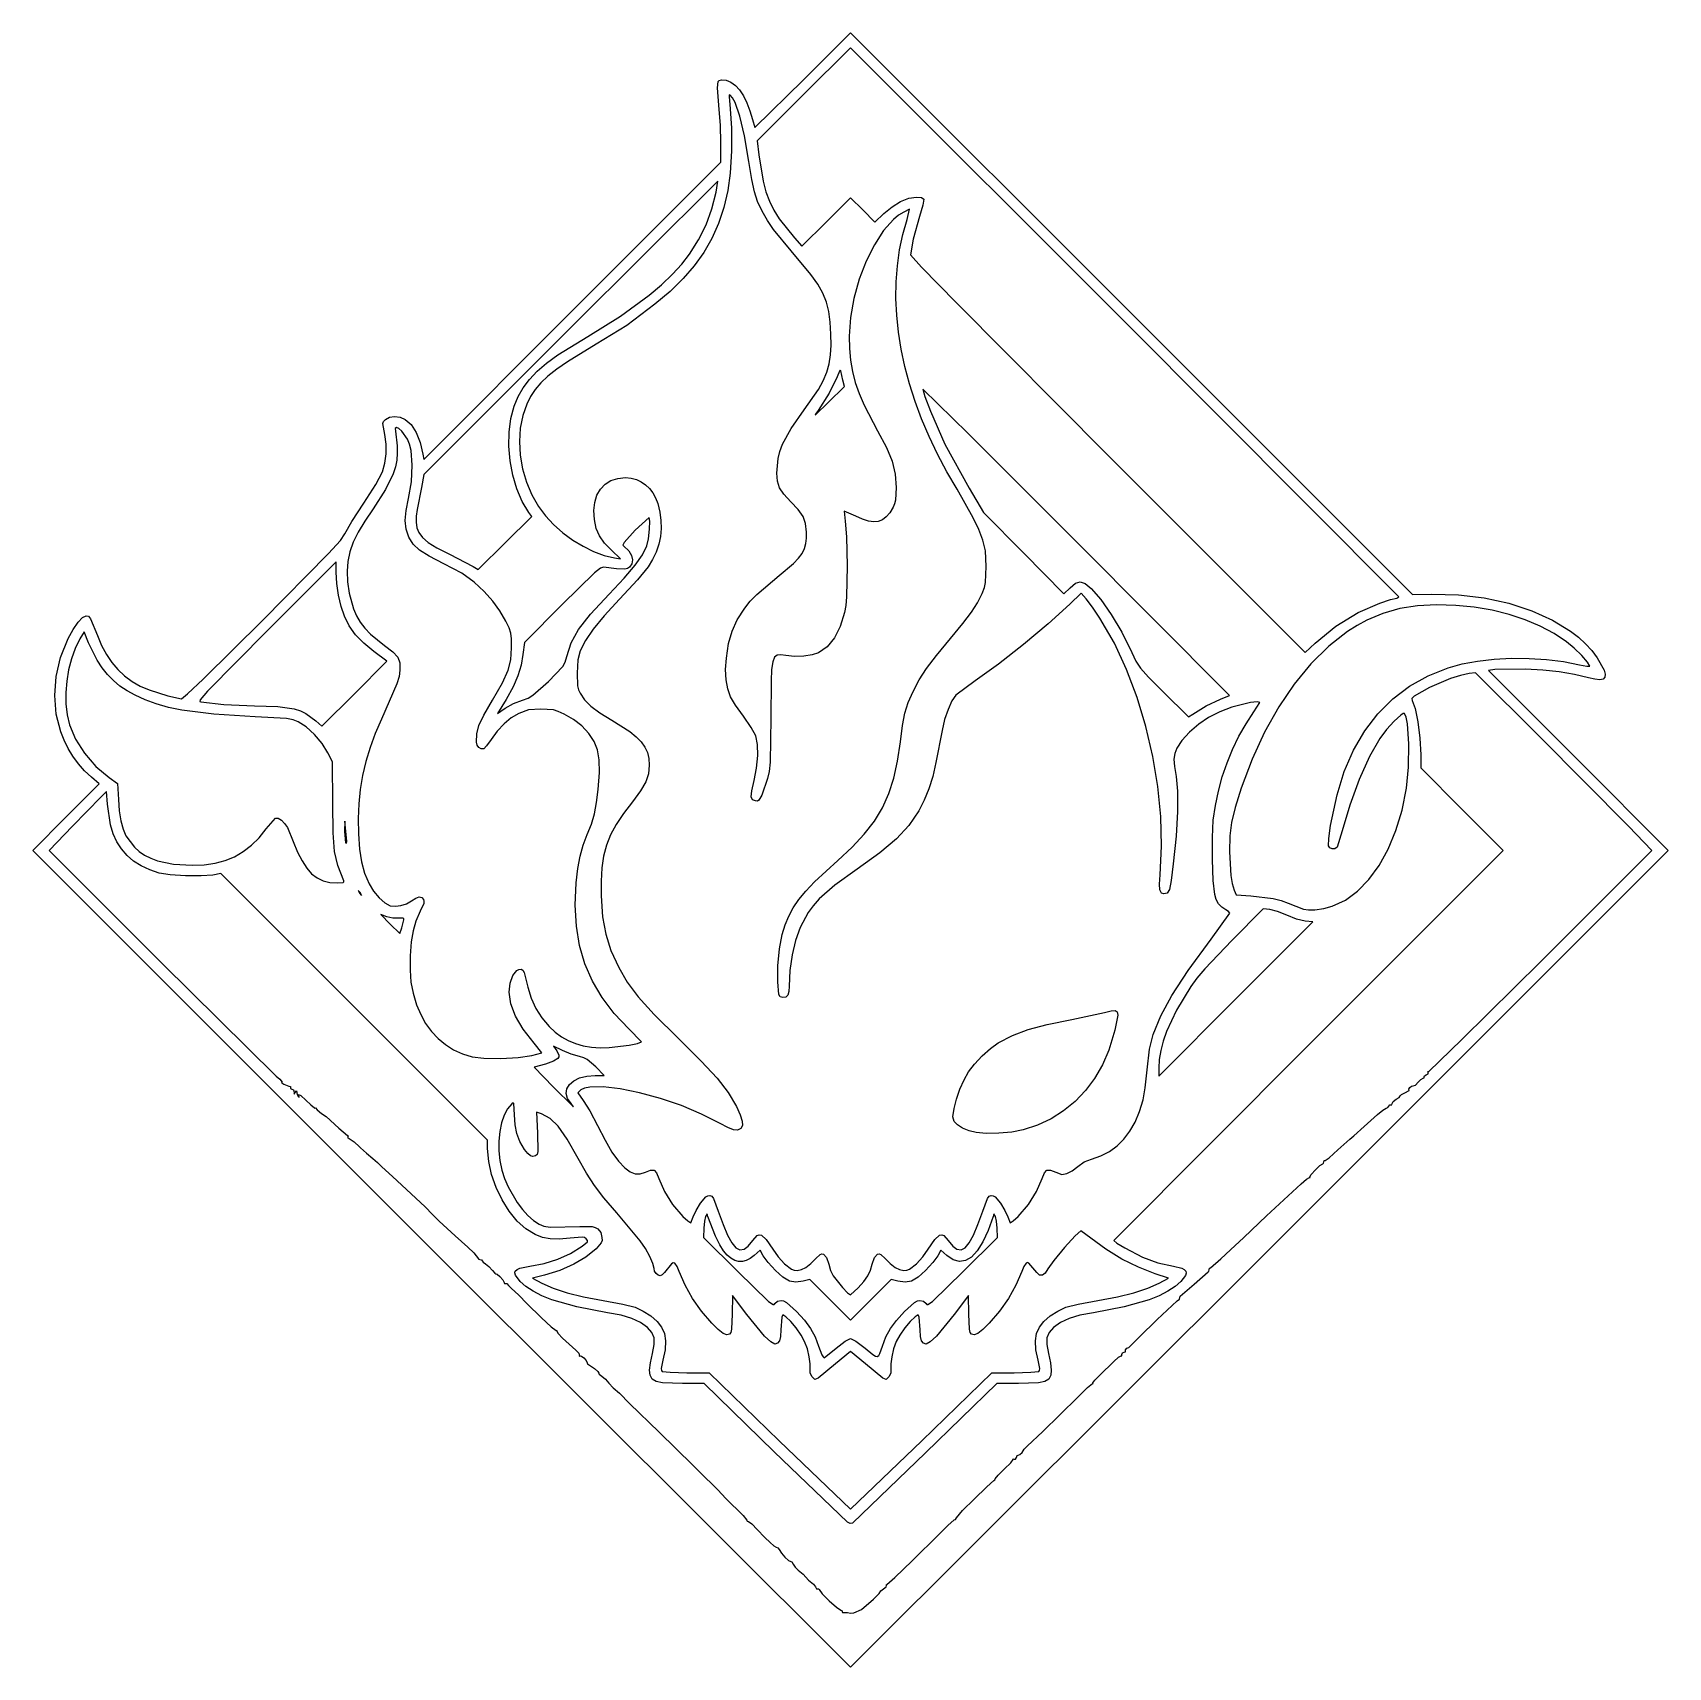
# Model space of a CAD drawing. Extents: x 256 to 574, y 428 to 746.
import ezdxf

# ---------------------------------------------------------------- set-up
doc = ezdxf.new("R2010")
doc.units = 0

msp = doc.modelspace()

# ---------------------------------------------------------------- linework, layer by layer
at = {"layer": 'Calque 1'}
for p, q in [((405.88834, 736.3238), (415.0846, 745.5172)), ((415.0846, 745.5172), (469.5848, 691.0175)), ((415.08321, 742.6082), (406.04188, 733.5668)), ((468.26431, 689.4275), (415.08321, 742.6082)), ((389.29305, 734.8033), (389.392288, 736.072225)), ((389.392288, 736.072225), (389.620805, 736.267741)), ((389.620805, 736.267741), (390.05545, 736.3462)), ((390.05545, 736.3462), (390.976511, 736.293552)), ((390.976511, 736.293552), (391.881227, 735.93893)), ((396.53715, 727.1304), (405.88834, 736.3238)), ((389.62377, 730.6257), (389.29305, 734.8033)), ((391.577086, 733.454578), (391.519771, 733.111275)), ((391.519771, 733.111275), (391.74199, 730.7523)), ((391.74699, 733.4148), (391.577086, 733.454578)), ((392.228526, 732.855777), (391.74699, 733.4148)), ((391.881227, 735.93893), (392.753164, 735.303439)), ((392.704747, 731.985139), (392.228526, 732.855777)), ((392.753164, 735.303439), (393.57589, 734.408188)), ((393.57589, 734.408188), (394.332972, 733.274281)), ((394.332972, 733.274281), (395.007978, 731.922827)), ((406.04188, 733.5668), (397.00056, 724.5255)), ((389.852759, 727.598438), (389.62377, 730.6257)), ((391.74199, 730.7523), (391.980377, 727.018211)), ((393.63526, 729.330362), (392.704747, 731.985139)), ((395.007978, 731.922827), (395.584475, 730.374931)), ((395.584475, 730.374931), (396.04603, 728.6517)), ((389.948, 724.143), (389.852759, 727.598438)), ((391.980377, 727.018211), (391.971935, 722.572887)), ((394.526556, 725.493155), (393.63526, 729.330362)), ((396.04603, 728.6517), (396.53715, 727.1304)), ((389.94771, 720.383), (389.948, 724.143)), ((395.36666, 720.5162), (394.526556, 725.493155)), ((397.00056, 724.5255), (397.33387, 721.7932)), ((361.12861, 691.5648), (389.94771, 720.383)), ((391.971935, 722.572887), (391.739903, 718.262395)), ((395.915818, 717.051687), (395.36666, 720.5162)), ((397.33387, 721.7932), (398.148191, 716.719003)), ((391.739903, 718.262395), (391.30752, 714.9328)), ((396.43661, 714.641975), (395.915818, 717.051687)), ((389.3649, 716.6894), (360.8058, 688.2924)), ((388.213379, 711.363662), (389.05017, 714.5782)), ((389.05017, 714.5782), (389.3649, 716.6894)), ((391.30752, 714.9328), (390.492894, 711.585826)), ((397.070284, 712.76225), (396.43661, 714.641975)), ((398.148191, 716.719003), (398.683353, 714.674766)), ((398.683353, 714.674766), (399.355616, 712.838)), ((387.060963, 708.272575), (388.213379, 711.363662)), ((390.492894, 711.585826), (389.462557, 708.495206)), ((397.95809, 710.8877), (397.070284, 712.76225)), ((398.974013, 709.078117), (397.95809, 710.8877)), ((399.355616, 712.838), (400.203808, 711.117878)), ((400.203808, 711.117878), (401.266753, 709.423572)), ((410.36595, 708.7877), (415.0802, 713.4964)), ((415.0802, 713.4964), (417.45328, 711.1344)), ((417.45328, 711.1344), (419.82635, 708.7723)), ((421.53363, 710.4117), (423.139592, 711.756419)), ((423.139592, 711.756419), (424.786485, 712.77155)), ((425.41669, 710.7342), (424.420904, 710.119431)), ((424.786485, 712.77155), (426.387898, 713.413031)), ((426.55377, 711.2558), (425.41669, 710.7342)), ((426.0434, 709.2873), (426.55377, 711.2558)), ((426.387898, 713.413031), (427.85742, 713.6368)), ((427.85742, 713.6368), (428.872563, 713.539913)), ((429.118588, 712.042113), (428.48435, 709.836)), ((428.872563, 713.539913), (429.28658, 713.2094)), ((429.28658, 713.2094), (429.118588, 712.042113)), ((385.601139, 705.32395), (387.060963, 708.272575)), ((389.462557, 708.495206), (388.188016, 705.616471)), ((400.13548, 707.350537), (398.974013, 709.078117)), ((401.266753, 709.423572), (404.19221, 705.7491)), ((405.6517, 704.0789), (410.36595, 708.7877)), ((419.82635, 708.7723), (421.53363, 710.4117)), ((423.433782, 709.304568), (421.516207, 707.14428)), ((424.420904, 710.119431), (423.433782, 709.304568)), ((425.226251, 706.364805), (426.0434, 709.2873)), ((428.48435, 709.836), (427.24463, 705.4568)), ((383.84213, 702.5368), (385.601139, 705.32395)), ((388.188016, 705.616471), (386.64078, 702.90515)), ((403.5942, 703.186), (400.13548, 707.350537)), ((404.19221, 705.7491), (405.6517, 704.0789)), ((419.725318, 704.392774), (418.122466, 701.189488)), ((421.516207, 707.14428), (419.725318, 704.392774)), ((424.604494, 703.365825), (425.226251, 706.364805)), ((427.24463, 705.4568), (426.72464, 702.4414)), ((382.349214, 700.625618), (383.84213, 702.5368)), ((386.64078, 702.90515), (384.792355, 700.316773)), ((407.421395, 698.627656), (403.5942, 703.186)), ((418.122466, 701.189488), (416.769005, 697.673859)), ((424.176929, 700.29682), (424.604494, 703.365825)), ((426.72464, 702.4414), (428.840513, 700.060228)), ((378.412659, 696.636266), (380.531525, 698.652406)), ((380.531525, 698.652406), (382.349214, 700.625618)), ((384.792355, 700.316773), (382.614248, 697.806869)), ((408.731708, 696.746908), (407.421395, 698.627656)), ((423.942361, 697.164247), (424.176929, 700.29682)), ((428.840513, 700.060228), (435.556803, 693.164675)), ((376.016216, 694.5963), (378.412659, 696.636266)), ((380.077968, 695.330968), (377.15502, 692.8446)), ((382.614248, 697.806869), (380.077968, 695.330968)), ((409.707895, 694.989075), (408.731708, 696.746908)), ((410.401004, 693.247133), (409.707895, 694.989075)), ((416.769005, 697.673859), (415.726287, 693.985327)), ((423.89959, 693.974565), (423.942361, 697.164247)), ((370.48499, 690.521294), (376.016216, 694.5963)), ((377.15502, 692.8446), (371.705829, 688.732612)), ((410.862082, 691.414056), (410.401004, 693.247133)), ((415.726287, 693.985327), (415.055665, 690.263328)), ((424.04742, 690.734232), (423.89959, 693.974565)), ((435.556803, 693.164675), (465.00264, 663.585)), ((332.30951, 662.7466), (361.12861, 691.5648)), ((364.12663, 686.5802), (370.48499, 690.521294)), ((371.705829, 688.732612), (365.73862, 685.0713)), ((411.142179, 689.38282), (410.862082, 691.414056)), ((411.29234, 687.0464), (411.142179, 689.38282)), ((415.055665, 690.263328), (414.81849, 686.6473)), ((424.384651, 687.449708), (424.04742, 690.734232)), ((521.44541, 636.0482), (468.26431, 689.4275)), ((469.5848, 691.0175), (524.085, 636.5178)), ((360.8058, 688.2924), (332.3477, 659.7943)), ((358.345098, 683.02378), (364.12663, 686.5802)), ((411.323488, 684.920993), (411.29234, 687.0464)), ((414.81849, 686.6473), (414.883625, 684.232878)), ((424.910087, 684.12745), (424.384651, 687.449708)), ((356.131359, 681.407037), (358.345098, 683.02378)), ((365.73862, 685.0713), (360.185143, 681.697203)), ((410.940625, 681.302006), (411.215238, 683.031753)), ((411.215238, 683.031753), (411.323488, 684.920993)), ((414.883625, 684.232878), (415.091092, 681.97307)), ((425.62253, 680.773917), (424.910087, 684.12745)), ((352.809747, 678.261449), (354.302788, 679.835262)), ((354.302788, 679.835262), (356.131359, 681.407037)), ((356.40326, 678.9067), (355.030513, 677.604196)), ((358.101983, 680.254222), (356.40326, 678.9067)), ((360.185143, 681.697203), (358.101983, 680.254222)), ((409.784458, 678.014285), (410.472686, 679.655075)), ((410.472686, 679.655075), (410.940625, 681.302006)), ((412.96213, 679.883887), (412.47455, 678.7515)), ((413.108746, 680.031623), (412.96213, 679.883887)), ((413.19207, 679.9026), (413.108746, 680.031623)), ((413.61656, 678.1353), (413.19207, 679.9026)), ((415.091092, 681.97307), (415.458989, 679.807699)), ((415.458989, 679.807699), (416.00541, 677.676588)), ((426.520782, 677.395568), (425.62253, 680.773917)), ((350.631705, 674.919675), (351.602598, 676.638589)), ((351.602598, 676.638589), (352.809747, 678.261449)), ((353.925282, 676.296272), (353.029104, 674.932486)), ((355.030513, 677.604196), (353.925282, 676.296272)), ((406.1284, 672.362), (408.848976, 676.302959)), ((408.848976, 676.302959), (409.784458, 678.014285)), ((410.76748, 673.7696), (413.93774, 676.897)), ((412.47455, 678.7515), (410.973386, 675.57295)), ((413.93774, 676.897), (413.61656, 678.1353)), ((416.00541, 677.676588), (416.748451, 675.519559)), ((427.603644, 673.99886), (426.520782, 677.395568)), ((437.859705, 667.8506), (429.11983, 676.3949)), ((429.11983, 676.3949), (429.526997, 674.912642)), ((349.19095, 670.665378), (349.84743, 673.0577)), ((349.84743, 673.0577), (350.631705, 674.919675)), ((352.28352, 673.4624), (351.502014, 671.227607)), ((353.029104, 674.932486), (352.28352, 673.4624)), ((408.363216, 671.471412), (410.76748, 673.7696)), ((410.973386, 675.57295), (408.78256, 672.2297)), ((416.748451, 675.519559), (417.706207, 673.276436)), ((417.706207, 673.276436), (420.33825, 668.2912)), ((428.86992, 670.590253), (427.603644, 673.99886)), ((429.526997, 674.912642), (430.58607, 672.121887)), ((324.376781, 669.730437), (324.520813, 670.120864)), ((324.75356, 667.5995), (324.376781, 669.730437)), ((324.520813, 670.120864), (324.91012, 670.4996)), ((324.91012, 670.4996), (325.667743, 670.907453)), ((325.667743, 670.907453), (326.66373, 671.043375)), ((326.66373, 671.043375), (327.73378, 670.907384)), ((327.73378, 670.907384), (328.71359, 670.4995)), ((328.71359, 670.4995), (329.841652, 669.481225)), ((329.841652, 669.481225), (330.821586, 667.95715)), ((348.848128, 668.048544), (349.19095, 670.665378)), ((351.502014, 671.227607), (351.039989, 668.784034)), ((403.562171, 668.703642), (406.1284, 672.362)), ((408.27512, 671.511317), (408.237828, 671.401203)), ((408.237828, 671.401203), (408.363216, 671.471412)), ((408.78256, 672.2297), (408.27512, 671.511317)), ((430.318412, 667.176205), (428.86992, 670.590253)), ((430.58607, 672.121887), (433.41086, 665.7218)), ((325.02027, 665.721063), (324.75356, 667.5995)), ((327.02864, 668.9224), (326.7728, 668.75705)), ((326.7728, 668.75705), (326.81063, 668.1948)), ((326.81063, 668.1948), (327.13953, 665.3506)), ((327.487593, 668.719006), (327.02864, 668.9224)), ((328.076823, 668.192325), (327.487593, 668.719006)), ((329.16978, 666.6701), (328.076823, 668.192325)), ((329.556547, 665.682747), (329.16978, 666.6701)), ((330.821586, 667.95715), (331.603387, 666.025375)), ((348.807081, 665.292781), (348.848128, 668.048544)), ((351.039989, 668.784034), (350.889605, 666.200732)), ((350.889605, 666.200732), (351.043024, 663.54675)), ((401.921564, 665.678688), (403.562171, 668.703642)), ((420.33825, 668.2912), (422.080421, 665.055436)), ((431.947921, 663.763175), (430.318412, 667.176205)), ((458.85383, 646.8407), (437.859705, 667.8506)), ((324.795804, 662.022425), (325.033083, 663.841125)), ((325.033083, 663.841125), (325.02027, 665.721063)), ((327.188661, 663.947567), (327.093113, 662.604655)), ((327.13953, 665.3506), (327.188661, 663.947567)), ((329.840182, 664.487214), (329.556547, 665.682747)), ((330.095669, 661.630312), (329.840182, 664.487214)), ((331.603387, 666.025375), (332.13705, 663.784)), ((332.13705, 663.784), (332.30951, 662.7466)), ((349.055924, 662.483675), (348.807081, 665.292781)), ((351.043024, 663.54675), (351.492405, 660.891136)), ((401.051167, 662.929789), (401.399802, 664.292065)), ((401.399802, 664.292065), (401.921564, 665.678688)), ((422.080421, 665.055436), (423.183422, 662.374588)), ((433.757249, 660.35762), (431.947921, 663.763175)), ((433.41086, 665.7218), (438.10227, 657.1351)), ((465.00264, 663.585), (503.28064, 625.3063)), ((323.002153, 657.896888), (324.31224, 660.3277)), ((324.31224, 660.3277), (324.795804, 662.022425)), ((326.39583, 659.911012), (324.903382, 656.893314)), ((326.834849, 661.274818), (326.39583, 659.911012)), ((327.093113, 662.604655), (326.834849, 661.274818)), ((329.931468, 658.416805), (330.095669, 661.630312)), ((349.582772, 659.706809), (349.055924, 662.483675)), ((351.492405, 660.891136), (352.22991, 658.302941)), ((400.79557, 660.0996), (401.051167, 662.929789)), ((400.902448, 658.526988), (400.79557, 660.0996)), ((423.183422, 662.374588), (423.761091, 659.899445)), ((423.761091, 659.899445), (423.92726, 657.2808)), ((435.7452, 656.966), (433.757249, 660.35762)), ((320.68747, 654.2759), (323.002153, 657.896888)), ((324.903382, 656.893314), (322.47147, 653.1752)), ((329.34281, 655.1641), (329.931468, 658.416805)), ((331.9014, 657.2808), (331.06764, 653.0474)), ((332.3477, 659.7943), (331.9014, 657.2808)), ((350.375743, 657.047769), (349.582772, 659.706809)), ((351.42295, 654.592137), (350.375743, 657.047769)), ((352.22991, 658.302941), (353.247698, 655.851212)), ((365.906081, 655.781155), (366.586624, 656.964663)), ((366.586624, 656.964663), (367.497652, 657.91845)), ((367.497652, 657.91845), (368.624005, 658.622158)), ((368.624005, 658.622158), (369.950521, 659.055428)), ((369.950521, 659.055428), (371.46204, 659.1979)), ((371.46204, 659.1979), (372.535755, 659.103393)), ((372.535755, 659.103393), (373.545757, 658.838969)), ((373.545757, 658.838969), (374.481675, 658.413023)), ((374.481675, 658.413023), (375.333137, 657.83395)), ((375.333137, 657.83395), (376.089773, 657.110146)), ((376.089773, 657.110146), (376.741209, 656.250006)), ((401.307285, 657.248375), (400.902448, 658.526988)), ((402.136382, 656.005725), (401.307285, 657.248375)), ((423.92726, 657.2808), (423.8208, 654.815425)), ((438.895256, 651.425613), (435.7452, 656.966)), ((438.10227, 657.1351), (440.8804, 652.4104)), ((318.352669, 650.68265), (320.68747, 654.2759)), ((328.873187, 652.851784), (329.34281, 655.1641)), ((352.71251, 652.4255), (351.42295, 654.592137)), ((353.247698, 655.851212), (354.53793, 653.605)), ((354.53793, 653.605), (355.906148, 651.799389)), ((365.297098, 652.806415), (365.471186, 654.388286)), ((365.471186, 654.388286), (365.906081, 655.781155)), ((376.741209, 656.250006), (377.277076, 655.261926)), ((377.277076, 655.261926), (377.687, 654.1543)), ((377.687, 654.1543), (378.085908, 652.514551)), ((403.51604, 654.541), (402.136382, 656.005725)), ((404.96504, 652.999998), (403.51604, 654.541)), ((423.644514, 654.091116), (423.34678, 653.4443)), ((423.8208, 654.815425), (423.644514, 654.091116)), ((316.99421, 648.3185), (318.352669, 650.68265)), ((320.857758, 650.779963), (319.582415, 648.634008)), ((322.47147, 653.1752), (320.857758, 650.779963)), ((328.733676, 650.877775), (328.873187, 652.851784)), ((328.925195, 649.177103), (328.733676, 650.877775)), ((330.857915, 651.745822), (330.836004, 650.55095)), ((330.836004, 650.55095), (331.000833, 649.479828)), ((331.06764, 653.0474), (330.857915, 651.745822)), ((348.11706, 646.5385), (353.24473, 651.6712)), ((353.24473, 651.6712), (352.71251, 652.4255)), ((355.906148, 651.799389), (357.50235, 650.093578)), ((365.39898, 651.0559), (365.297098, 652.806415)), ((365.756742, 649.360884), (365.39898, 651.0559)), ((376.03333, 651.4599), (373.3502, 649.0178)), ((376.174761, 650.779631), (376.03333, 651.4599)), ((376.102965, 649.18605), (376.174761, 650.779631)), ((378.085908, 652.514551), (378.305389, 650.907208)), ((378.305389, 650.907208), (378.345253, 649.331001)), ((405.871197, 651.663963), (404.96504, 652.999998)), ((406.362886, 650.283395), (405.871197, 651.663963)), ((416.10815, 651.7412), (413.83286, 652.6792)), ((413.83286, 652.6792), (414.05518, 650.7442)), ((414.05518, 650.7442), (414.328317, 647.71445)), ((417.416089, 651.148442), (416.10815, 651.7412)), ((418.565586, 650.775688), (417.416089, 651.148442)), ((419.578276, 650.628027), (418.565586, 650.775688)), ((420.475792, 650.71055), (419.578276, 650.628027)), ((421.279768, 651.028348), (420.475792, 650.71055)), ((422.011835, 651.586513), (421.279768, 651.028348)), ((422.693628, 652.390133), (422.011835, 651.586513)), ((423.34678, 653.4443), (422.693628, 652.390133)), ((439.986165, 649.127127), (438.895256, 651.425613)), ((440.8804, 652.4104), (448.67813, 644.5284)), ((316.138849, 647.028439), (316.99421, 648.3185)), ((319.582415, 648.634008), (318.624304, 646.662383)), ((329.44866, 647.6848), (328.925195, 649.177103)), ((330.288541, 646.326344), (329.44866, 647.6848)), ((331.000833, 649.479828), (331.35133, 648.5495)), ((331.35133, 648.5495), (332.044682, 647.583981)), ((332.044682, 647.583981), (333.17659, 646.625625)), ((357.50235, 650.093578), (359.281145, 648.518084)), ((359.281145, 648.518084), (361.197139, 647.103425)), ((366.380835, 647.888825), (365.756742, 649.360884)), ((367.340193, 646.515878), (366.380835, 647.888825)), ((373.3502, 649.0178), (371.158093, 646.6221)), ((375.55319, 645.9423), (375.876317, 647.349994)), ((375.876317, 647.349994), (376.102965, 649.18605)), ((378.20531, 647.784663), (377.885369, 646.266922)), ((378.345253, 649.331001), (378.20531, 647.784663)), ((406.56848, 648.6088), (406.362886, 650.283395)), ((406.452496, 646.410463), (406.57835, 647.44928)), ((406.57835, 647.44928), (406.56848, 648.6088)), ((414.328317, 647.71445), (414.41811, 642.0672)), ((440.7792, 647.0943), (439.986165, 649.127127)), ((301.08341, 631.55), (313.822423, 644.457613)), ((313.822423, 644.457613), (316.138849, 647.028439)), ((317.962288, 644.790137), (317.575227, 642.942318)), ((318.624304, 646.662383), (317.962288, 644.790137)), ((331.507161, 645.157675), (330.288541, 646.326344)), ((333.394214, 643.957844), (331.507161, 645.157675)), ((333.17659, 646.625625), (334.881971, 645.579106)), ((334.881971, 645.579106), (337.29574, 644.3491)), ((337.29574, 644.3491), (341.92595, 641.9562)), ((342.85454, 641.4075), (348.11704, 646.5385)), ((348.11704, 646.5385), (348.11706, 646.5385)), ((361.197139, 647.103425), (363.204937, 645.880119)), ((363.204937, 645.880119), (365.259148, 644.878684)), ((365.259148, 644.878684), (367.314376, 644.129639)), ((367.314376, 644.129639), (369.32523, 643.6635)), ((368.70375, 645.1182), (367.340193, 646.515878)), ((370.50114, 643.4761), (368.70375, 645.1182)), ((371.158093, 646.6221), (370.896589, 646.075784)), ((370.896589, 646.075784), (371.14895, 645.9037)), ((371.14895, 645.9037), (372.09216, 644.9963)), ((372.09216, 644.9963), (372.611543, 644.099744)), ((372.611543, 644.099744), (372.80329, 643.239)), ((373.307513, 642.19625), (374.720443, 644.230122)), ((374.720443, 644.230122), (375.55319, 645.9423)), ((377.385238, 644.776511), (376.704729, 643.31216)), ((377.885369, 646.266922), (377.385238, 644.776511)), ((404.977234, 643.569261), (405.680272, 644.51535)), ((405.680272, 644.51535), (406.162581, 645.447452)), ((406.162581, 645.447452), (406.452496, 646.410463)), ((441.293295, 644.974725), (440.7792, 647.0943)), ((441.40908, 641.9349), (441.293295, 644.974725)), ((448.67813, 644.5284), (456.47586, 636.6464)), ((488.57443, 616.9537), (458.85383, 646.8407)), ((315.335, 642.859), (301.8402, 629.3663)), ((315.33593, 640.8441), (315.335, 642.859)), ((315.453227, 638.656675), (315.33593, 640.8441)), ((317.575227, 642.942318), (317.441986, 641.043973)), ((317.441986, 641.043973), (317.541426, 639.020151)), ((336.23939, 642.5059), (333.394214, 643.957844)), ((339.690363, 640.676312), (336.23939, 642.5059)), ((341.92595, 641.9562), (342.85454, 641.4075)), ((366.610796, 641.662191), (365.416128, 640.7085)), ((367.19367, 641.8173), (366.610796, 641.662191)), ((369.70721, 641.5051), (367.19367, 641.8173)), ((369.32523, 643.6635), (370.50114, 643.4761)), ((371.344224, 641.462425), (369.70721, 641.5051)), ((371.200641, 639.694078), (373.307513, 642.19625)), ((371.800142, 641.596366), (371.344224, 641.462425)), ((372.1961, 641.8597), (371.800142, 641.596366)), ((372.665457, 642.472756), (372.1961, 641.8597)), ((372.80329, 643.239), (372.665457, 642.472756)), ((375.84365, 641.8726), (373.7616, 639.353813)), ((376.704729, 643.31216), (375.84365, 641.8726)), ((401.26039, 640.1981), (404.025131, 642.564288)), ((404.025131, 642.564288), (404.977234, 643.569261)), ((414.41811, 642.0672), (414.33001, 636.073988)), ((441.289232, 638.839075), (441.40908, 641.9349)), ((315.781545, 636.37835), (315.453227, 638.656675)), ((317.541426, 639.020151), (317.85241, 636.7959)), ((342.11139, 638.9047), (339.690363, 640.676312)), ((344.044433, 637.102827), (342.11139, 638.9047)), ((365.416128, 640.7085), (359.25617, 634.6605)), ((368.28607, 636.577), (371.200641, 639.694078)), ((373.7616, 639.353813), (370.30699, 635.6255)), ((396.91696, 636.554713), (401.26039, 640.1981)), ((440.59478, 636.7568), (441.04523, 637.870894)), ((441.04523, 637.870894), (441.289232, 638.839075)), ((456.47586, 636.6464), (457.68305, 637.8355)), ((457.68305, 637.8355), (458.753088, 638.733817)), ((458.753088, 638.733817), (459.654036, 639.012738)), ((459.654036, 639.012738), (460.593604, 638.664414)), ((460.593604, 638.664414), (461.7795, 637.681)), ((461.7795, 637.681), (463.657588, 635.560608)), ((316.285528, 634.1985), (315.781545, 636.37835)), ((317.85241, 636.7959), (318.655401, 633.75067)), ((345.704508, 635.250412), (344.044433, 637.102827)), ((347.096183, 633.341842), (345.704508, 635.250412)), ((359.25617, 634.6605), (351.88236, 627.2489)), ((364.682597, 632.702252), (368.28607, 636.577)), ((370.30699, 635.6255), (367.323244, 632.425422)), ((394.58524, 633.8651), (395.648682, 635.232083)), ((395.648682, 635.232083), (396.91696, 636.554713)), ((414.33001, 636.073988), (414.181607, 634.414683)), ((438.538115, 633.0735), (439.696376, 634.918244)), ((439.696376, 634.918244), (440.59478, 636.7568)), ((457.6378, 634.6567), (453.45436, 630.869122)), ((459.85496, 636.7713), (457.6378, 634.6567)), ((460.77615, 635.7151), (459.85496, 636.7713)), ((462.01986, 634.106084), (460.77615, 635.7151)), ((463.657588, 635.560608), (465.660123, 632.677963)), ((513.51882, 633.0349), (517.749166, 634.855037)), ((517.749166, 634.855037), (519.813185, 635.564533)), ((519.813185, 635.564533), (521.06359, 635.8495)), ((521.06359, 635.8495), (521.44541, 636.0482)), ((524.085, 636.5178), (527.8587, 636.6028)), ((528.76693, 634.5266), (525.080817, 634.341841)), ((527.8587, 636.6028), (533.014117, 636.472646)), ((532.470536, 634.406008), (528.76693, 634.5266)), ((533.014117, 636.472646), (538.01737, 635.87057)), ((538.01737, 635.87057), (542.780185, 634.8306)), ((542.780185, 634.8306), (547.214288, 633.386763)), ((265.27824, 631.152275), (266.15086, 632.076353)), ((266.15086, 632.076353), (266.84281, 632.4099)), ((266.84281, 632.4099), (267.283284, 632.304098)), ((267.283284, 632.304098), (267.692199, 631.806263)), ((267.692199, 631.806263), (269.02872, 628.5519)), ((289.53136, 620.108363), (301.08341, 631.55)), ((316.92982, 632.3065), (316.285528, 634.1985)), ((317.87317, 630.436464), (316.92982, 632.3065)), ((318.655401, 633.75067), (319.245783, 632.410922)), ((319.245783, 632.410922), (319.982261, 631.163137)), ((348.22403, 631.3715), (347.096183, 633.341842)), ((348.863989, 630.039014), (348.22403, 631.3715)), ((362.35357, 629.749412), (364.682597, 632.702252)), ((367.323244, 632.425422), (365.15626, 629.82285)), ((392.116127, 629.412025), (393.132318, 631.604119)), ((393.132318, 631.604119), (394.58524, 633.8651)), ((413.93261, 633.0714), (413.100055, 630.349759)), ((414.181607, 634.414683), (413.93261, 633.0714)), ((436.876987, 630.874006), (438.538115, 633.0735)), ((463.473337, 631.942275), (462.01986, 634.106084)), ((466.2702, 627.1085), (463.473337, 631.942275)), ((465.660123, 632.677963), (467.683728, 629.196461)), ((509.23506, 630.3809), (513.51882, 633.0349)), ((515.22813, 631.5535), (513.327168, 630.520341)), ((518.32107, 632.857409), (515.22813, 631.5535)), ((521.602081, 633.78615), (518.32107, 632.857409)), ((525.080817, 634.341841), (521.602081, 633.78615)), ((536.069083, 634.049291), (532.470536, 634.406008)), ((539.535841, 633.464034), (536.069083, 634.049291)), ((542.84408, 632.657825), (539.535841, 633.464034)), ((545.967069, 631.63825), (542.84408, 632.657825)), ((548.878077, 630.412897), (545.967069, 631.63825)), ((547.214288, 633.386763), (551.231404, 631.573086)), ((551.231404, 631.573086), (554.743261, 629.423598)), ((263.35382, 627.9919), (264.315658, 629.752509)), ((264.315658, 629.752509), (265.27824, 631.152275)), ((266.43631, 629.3007), (265.63782, 627.9025)), ((267.31026, 627.1656), (266.43631, 629.3007)), ((269.02872, 628.5519), (269.83683, 626.643453)), ((301.8402, 629.3663), (290.3771, 617.775287)), ((319.097744, 628.728512), (317.87317, 630.436464)), ((320.668793, 627.10488), (319.097744, 628.728512)), ((319.982261, 631.163137), (320.879963, 629.984854)), ((320.879963, 629.984854), (321.954018, 628.853611)), ((321.954018, 628.853611), (324.6917, 626.6424)), ((349.192491, 629.053937), (348.863989, 630.039014)), ((349.31158, 627.937817), (349.192491, 629.053937)), ((360.936251, 627.184192), (362.35357, 629.749412)), ((365.15626, 629.82285), (363.653521, 627.618003)), ((391.438798, 627.024144), (392.116127, 629.412025)), ((411.978121, 628.1255), (410.574512, 626.410641)), ((413.100055, 630.349759), (411.978121, 628.1255)), ((434.46998, 627.9712), (436.876987, 630.874006)), ((453.45436, 630.869122), (448.661606, 626.8557)), ((467.683728, 629.196461), (469.62503, 625.2795)), ((505.23499, 627.1071), (509.23505, 630.3809)), ((511.458511, 629.328849), (507.83368, 626.491702)), ((509.23505, 630.3809), (509.23506, 630.3809)), ((513.327168, 630.520341), (511.458511, 629.328849)), ((551.550374, 628.989351), (548.878077, 630.412897)), ((553.95723, 627.3752), (551.550374, 628.989351)), ((554.743261, 629.423598), (556.282131, 628.233559)), ((556.282131, 628.233559), (557.661584, 626.972327)), ((261.88361, 624.326041), (263.35382, 627.9919)), ((264.716984, 626.041539), (263.975847, 624.022752)), ((265.63782, 627.9025), (264.716984, 626.041539)), ((268.978272, 623.768311), (267.31026, 627.1656)), ((269.83683, 626.643453), (270.764307, 624.911556)), ((322.65157, 625.4878), (320.668793, 627.10488)), ((325.18417, 623.6091), (322.65157, 625.4878)), ((324.6917, 626.6424), (326.33354, 625.393328)), ((326.33354, 625.393328), (327.27074, 624.35045)), ((349.199476, 623.87958), (349.3233, 626.2122)), ((349.3233, 626.2122), (349.31158, 627.937817)), ((351.88236, 627.2489), (351.5589, 624.9165)), ((360.0679, 624.4723), (360.936251, 627.184192)), ((362.66251, 625.6111), (362.167999, 623.83495)), ((363.653521, 627.618003), (362.66251, 625.6111)), ((391.00246, 624.1758), (391.438798, 627.024144)), ((408.89693, 625.2172), (407.652273, 624.803455)), ((410.574512, 626.410641), (408.89693, 625.2172)), ((431.73571, 624.676216), (434.46998, 627.9712)), ((448.661606, 626.8557), (443.769974, 623.029628)), ((468.645333, 621.984471), (466.2702, 627.1085)), ((469.62503, 625.2795), (470.431492, 623.605486)), ((503.28064, 625.3063), (505.23499, 627.1071)), ((507.83368, 626.491702), (504.384761, 623.083732)), ((555.470449, 626.106078), (553.95723, 627.3752)), ((556.938255, 624.67445), (555.470449, 626.106078)), ((557.661584, 626.972327), (558.870585, 625.644156)), ((558.870585, 625.644156), (559.8981, 624.2533)), ((261.015407, 620.622256), (261.88361, 624.326041)), ((263.420128, 621.893416), (263.055545, 619.700812)), ((263.975847, 624.022752), (263.420128, 621.893416)), ((269.929151, 622.314834), (268.978272, 623.768311)), ((270.973203, 621.007538), (269.929151, 622.314834)), ((270.764307, 624.911556), (271.814686, 623.352488)), ((271.814686, 623.352488), (272.991505, 621.962525)), ((272.991505, 621.962525), (274.298301, 620.737947)), ((318.87306, 617.2939), (325.18417, 623.6091)), ((327.27074, 624.35045), (327.667708, 623.249597)), ((327.68885, 621.8266), (327.545575, 620.632405)), ((327.667708, 623.249597), (327.68885, 621.8266)), ((347.585089, 619.426439), (348.695899, 621.826812)), ((348.695899, 621.826812), (349.199476, 623.87958)), ((351.217536, 622.834852), (350.592978, 620.777887)), ((351.5589, 624.9165), (351.217536, 622.834852)), ((356.47804, 619.683), (359.287709, 622.573737)), ((359.287709, 622.573737), (359.773124, 623.435761)), ((359.773124, 623.435761), (360.0679, 624.4723)), ((362.167999, 623.83495), (362.04287, 621.2974)), ((390.864714, 621.970389), (391.00246, 624.1758)), ((390.95738, 619.973263), (390.864714, 621.970389)), ((399.786456, 622.007933), (399.667854, 619.779373)), ((400.00613, 623.495663), (399.786456, 622.007933)), ((400.359135, 624.375953), (400.00613, 623.495663)), ((400.877731, 624.782195), (400.359135, 624.375953)), ((401.594176, 624.847781), (400.877731, 624.782195)), ((402.54073, 624.7061), (401.594176, 624.847781)), ((404.231118, 624.528377), (402.54073, 624.7061)), ((406.015984, 624.567338), (404.231118, 624.528377)), ((407.652273, 624.803455), (406.015984, 624.567338)), ((428.413488, 619.964547), (429.813514, 622.144375)), ((429.813514, 622.144375), (431.73571, 624.676216)), ((443.769974, 623.029628), (439.2899, 619.8041)), ((470.690987, 616.556253), (468.645333, 621.984471)), ((470.431492, 623.605486), (471.335949, 622.254938)), ((471.335949, 622.254938), (472.910161, 620.51497)), ((504.384761, 623.083732), (501.14288, 619.146613)), ((527.096217, 620.767131), (530.98693, 622.3264)), ((530.98693, 622.3264), (533.700053, 623.064367)), ((533.700053, 623.064367), (536.712111, 623.616134)), ((536.712111, 623.616134), (539.940976, 623.979816)), ((540.08807, 621.9707), (538.82291, 621.7809)), ((538.82291, 621.7809), (556.26151, 604.3408)), ((539.940976, 623.979816), (543.304521, 624.153525)), ((546.0178, 622.0187), (540.08807, 621.9707)), ((543.304521, 624.153525), (546.720617, 624.135375)), ((549.350378, 621.836292), (546.0178, 622.0187)), ((546.720617, 624.135375), (550.107136, 623.923478)), ((552.515275, 621.498738), (549.350378, 621.836292)), ((550.107136, 623.923478), (553.38195, 623.515949)), ((553.38195, 623.515949), (556.46293, 622.9109)), ((556.46293, 622.9109), (557.892793, 622.630138)), ((558.048124, 623.407522), (556.938255, 624.67445)), ((557.892793, 622.630138), (558.48753, 622.6325)), ((558.48753, 622.6325), (558.048124, 623.407522)), ((559.8981, 624.2533), (561.232488, 621.878241)), ((561.232488, 621.878241), (561.470941, 621.064139)), ((260.73879, 616.942705), (261.015407, 620.622256)), ((263.055545, 619.700812), (262.887816, 617.49222)), ((272.121866, 619.833474), (270.973203, 621.007538)), ((273.386585, 618.779695), (272.121866, 619.833474)), ((274.778799, 617.833253), (273.386585, 618.779695)), ((274.298301, 620.737947), (275.738611, 619.675031)), ((275.738611, 619.675031), (277.315972, 618.770056)), ((277.315972, 618.770056), (279.03392, 618.0193)), ((286.493763, 617.232083), (289.53136, 620.108363)), ((327.095561, 619.176937), (324.0913, 612.3698)), ((327.545575, 620.632405), (327.095561, 619.176937)), ((345.63957, 616.051), (347.585089, 619.426439)), ((349.63387, 618.608555), (348.28886, 616.1898)), ((350.592978, 620.777887), (349.63387, 618.608555)), ((353.494481, 616.979187), (356.47804, 619.683)), ((362.04287, 621.2974), (362.143529, 618.802662)), ((362.143529, 618.802662), (362.328959, 618.062983)), ((391.278676, 618.20063), (390.95738, 619.973263)), ((399.667854, 619.779373), (399.60483, 612.5662)), ((427.24573, 617.7256), (428.413488, 619.964547)), ((439.2899, 619.8041), (435.533, 617.0206)), ((472.910161, 620.51497), (475.72589, 617.6727)), ((501.14288, 619.146613), (498.139161, 614.722017)), ((520.286231, 616.282069), (523.525621, 618.748127)), ((523.525621, 618.748127), (527.096217, 620.767131)), ((531.471626, 620.214713), (527.3985, 618.4982)), ((533.409236, 620.81802), (531.471626, 620.214713)), ((535.0725, 621.1786), (533.409236, 620.81802)), ((536.32302, 621.3662), (535.0725, 621.1786)), ((548.87732, 608.83), (536.32302, 621.3662)), ((555.482734, 621.010039), (552.515275, 621.498738)), ((558.223, 620.3742), (555.482734, 621.010039)), ((559.477351, 620.090922), (558.223, 620.3742)), ((560.4255, 620.009434), (559.477351, 620.090922)), ((561.071268, 620.138579), (560.4255, 620.009434)), ((561.418475, 620.4872), (561.071268, 620.138579)), ((561.470941, 621.064139), (561.418475, 620.4872)), ((261.043339, 613.34955), (260.73879, 616.942705)), ((262.887816, 617.49222), (262.922661, 615.314917)), ((276.30995, 616.9812), (274.778799, 617.833253)), ((278.300747, 616.073858), (276.30995, 616.9812)), ((280.440139, 615.297348), (278.300747, 616.073858)), ((279.03392, 618.0193), (282.683463, 616.844688)), ((282.683463, 616.844688), (285.30051, 616.2703)), ((285.30051, 616.2703), (286.493763, 617.232083)), ((288.968597, 616.095617), (288.896224, 615.804026)), ((288.896224, 615.804026), (289.0741, 615.6948)), ((290.3771, 617.775287), (288.968597, 616.095617)), ((289.0741, 615.6948), (293.532791, 615.198225)), ((312.55891, 610.9895), (318.8721, 617.2939)), ((318.8721, 617.2939), (318.87306, 617.2939)), ((343.968347, 613.154352), (345.63957, 616.051)), ((348.28886, 616.1898), (346.63031, 613.4283)), ((349.695761, 615.356987), (351.44306, 616.0552)), ((351.44306, 616.0552), (352.549409, 616.43677)), ((351.44306, 616.0552), (351.44306, 616.0552)), ((352.549409, 616.43677), (353.494481, 616.979187)), ((362.328959, 618.062983), (362.65044, 617.3649)), ((362.65044, 617.3649), (363.515406, 616.078675)), ((363.515406, 616.078675), (364.749481, 614.848175)), ((391.82682, 616.6687), (391.278676, 618.20063)), ((392.78912, 615.083988), (391.82682, 616.6687)), ((425.642741, 613.49665), (426.299675, 615.559788)), ((426.299675, 615.559788), (427.24573, 617.7256)), ((434.766891, 615.894406), (434.012736, 614.24865)), ((435.533, 617.0206), (434.766891, 615.894406)), ((472.391035, 610.905515), (470.690987, 616.556253)), ((475.72589, 617.6727), (480.65666, 612.8308)), ((484.0436, 614.91845), (486.82011, 616.2482)), ((486.82011, 616.2482), (488.57443, 616.9537)), ((492.654065, 615.559338), (489.03406, 614.6643)), ((493.951036, 615.718214), (492.654065, 615.559338)), ((493.31582, 613.7904), (494.45802, 615.6068)), ((494.45802, 615.6068), (493.951036, 615.718214)), ((517.389139, 613.381638), (520.286231, 616.282069)), ((524.41823, 616.83695), (523.945358, 616.344978)), ((523.945358, 616.344978), (523.99672, 615.9641)), ((523.99672, 615.9641), (524.608736, 614.447867)), ((527.3985, 618.4982), (524.41823, 616.83695)), ((261.918631, 609.904951), (261.043339, 613.34955)), ((262.922661, 615.314917), (263.165796, 613.216184)), ((263.165796, 613.216184), (263.62294, 611.2433)), ((282.785202, 614.641455), (280.440139, 615.297348)), ((285.393013, 614.095963), (282.785202, 614.641455)), ((291.62518, 613.29532), (285.393013, 614.095963)), ((299.59325, 612.8137), (291.62518, 613.29532)), ((293.532791, 615.198225), (299.5055, 614.9286)), ((299.5055, 614.9286), (304.02737, 614.786403)), ((305.712758, 612.486413), (299.59325, 612.8137)), ((304.02737, 614.786403), (307.180829, 614.339575)), ((306.964658, 612.247052), (305.712758, 612.486413)), ((307.180829, 614.339575), (308.402442, 613.96361)), ((308.402442, 613.96361), (309.471598, 613.465509)), ((309.471598, 613.465509), (311.4054, 612.0416)), ((324.0913, 612.3698), (322.900537, 609.581599)), ((343.007961, 611.123437), (343.968347, 613.154352)), ((346.63031, 613.4283), (348.10669, 614.4625)), ((349.295655, 612.600212), (347.885256, 611.4524)), ((348.10669, 614.4625), (349.695761, 615.356987)), ((350.77285, 613.4613), (349.295655, 612.600212)), ((352.635624, 614.149287), (350.77285, 613.4613)), ((355.02252, 614.284), (352.635624, 614.149287)), ((357.456303, 614.142613), (355.02252, 614.284)), ((358.367134, 613.858033), (357.456303, 614.142613)), ((359.52044, 613.3368), (358.367134, 613.858033)), ((361.339013, 612.295992), (359.52044, 613.3368)), ((362.955303, 611.026763), (361.339013, 612.295992)), ((364.749481, 614.848175), (366.466214, 613.577138)), ((366.466214, 613.577138), (368.77915, 612.1693)), ((394.33354, 612.9103), (392.78912, 615.083988)), ((395.834402, 610.734775), (394.33354, 612.9103)), ((399.60483, 612.5662), (399.510032, 604.016913)), ((425.163986, 611.100588), (425.642741, 613.49665)), ((433.343341, 612.268769), (432.83151, 610.1402)), ((434.012736, 614.24865), (433.343341, 612.268769)), ((480.65666, 612.8308), (481.45309, 613.3292)), ((481.45306, 613.3292), (484.0436, 614.91845)), ((481.45309, 613.3292), (481.45306, 613.3292)), ((484.53615, 612.6621), (482.646416, 611.367134)), ((486.730531, 613.761563), (484.53615, 612.6621)), ((489.03406, 614.6643), (486.730531, 613.761563)), ((491.795716, 611.470022), (493.31582, 613.7904)), ((498.139161, 614.722017), (495.40473, 609.851617)), ((514.845432, 610.059514), (517.389139, 613.381638)), ((521.835853, 613.14432), (520.556278, 611.974663)), ((522.275611, 613.430646), (521.835853, 613.14432)), ((522.51744, 613.4525), (522.275611, 613.430646)), ((522.836815, 612.748138), (522.51744, 613.4525)), ((523.089452, 611.434813), (522.836815, 612.748138)), ((524.608736, 614.447867), (525.148116, 611.842138)), ((262.56705, 608.257785), (261.918631, 609.904951)), ((263.62294, 611.2433), (264.779612, 608.469041)), ((307.92763, 611.8514), (306.964658, 612.247052)), ((309.508958, 610.833014), (307.92763, 611.8514)), ((311.145258, 609.342437), (309.508958, 610.833014)), ((312.620056, 607.604342), (311.145258, 609.342437)), ((311.4054, 612.0416), (312.55891, 610.9895)), ((322.900537, 609.581599), (321.902289, 606.850205)), ((342.54596, 607.8791), (342.589978, 609.51333)), ((342.589978, 609.51333), (343.007961, 611.123437)), ((346.565084, 610.039837), (345.35857, 608.3845)), ((347.885256, 611.4524), (346.565084, 610.039837)), ((364.311008, 609.582352), (362.955303, 611.026763)), ((365.34783, 608.016), (364.311008, 609.582352)), ((368.77915, 612.1693), (372.268225, 609.962706)), ((372.268225, 609.962706), (373.528114, 608.945268)), ((396.69196, 609.1456), (395.834402, 610.734775)), ((397.029761, 607.439944), (396.69196, 609.1456)), ((424.75247, 607.936), (425.163986, 611.100588)), ((432.83151, 610.1402), (431.63744, 603.9171)), ((473.729352, 605.113925), (472.391035, 610.905515)), ((480.83515, 609.799), (479.332254, 608.178891)), ((482.646416, 611.367134), (480.83515, 609.799)), ((490.417264, 609.029795), (491.795716, 611.470022)), ((495.40473, 609.851617), (492.970711, 604.577087)), ((512.666202, 606.32838), (514.845432, 610.059514)), ((519.066173, 610.336348), (517.753, 608.6222)), ((520.556278, 611.974663), (519.066173, 610.336348)), ((523.376859, 607.5647), (523.089452, 611.434813)), ((525.148116, 611.842138), (525.532293, 608.663989)), ((263.354246, 606.671069), (262.56705, 608.257785)), ((264.278918, 605.152572), (263.354246, 606.671069)), ((264.779612, 608.469041), (266.52898, 605.729075)), ((313.71688, 605.8434), (312.620056, 607.604342)), ((321.902289, 606.850205), (321.090997, 604.147767)), ((342.691621, 607.272692), (342.54596, 607.8791)), ((343.019869, 606.820737), (342.691621, 607.272692)), ((343.463922, 606.582889), (343.019869, 606.820737)), ((343.957, 606.6188), (343.463922, 606.582889)), ((344.513043, 607.193587), (343.957, 606.6188)), ((345.35857, 608.3845), (344.513043, 607.193587)), ((365.998244, 606.406989), (365.34783, 608.016)), ((366.336331, 604.474513), (365.998244, 606.406989)), ((373.528114, 608.945268), (374.500371, 607.94245)), ((374.500371, 607.94245), (375.211597, 606.922288)), ((375.211597, 606.922288), (375.688392, 605.852819)), ((397.091146, 605.2736), (397.029761, 607.439944)), ((424.224355, 604.218269), (424.75247, 607.936)), ((478.36763, 606.728), (477.972609, 605.680816)), ((479.332254, 608.178891), (478.36763, 606.728)), ((488.109162, 603.853588), (489.186426, 606.485668)), ((489.186426, 606.485668), (490.417264, 609.029795)), ((510.862538, 602.200915), (512.666202, 606.32838)), ((517.753, 608.6222), (515.756386, 605.125341)), ((523.344359, 603.009013), (523.376859, 607.5647)), ((525.532293, 608.663989), (525.6787, 605.4305)), ((565.96032, 591.5798), (548.87732, 608.83)), ((265.339763, 603.710065), (264.278918, 605.152572)), ((266.535478, 602.351317), (265.339763, 603.710065)), ((266.52898, 605.729075), (268.740753, 603.196822)), ((268.740753, 603.196822), (271.28464, 601.0457)), ((314.58553, 604.0789), (313.71688, 605.8434)), ((314.64733, 595.9533), (314.58553, 604.0789)), ((321.090997, 604.147767), (320.4611, 601.446437)), ((366.382595, 601.982555), (366.336331, 604.474513)), ((375.688392, 605.852819), (375.957356, 604.702077)), ((376.04509, 603.4381), (375.900311, 601.768831)), ((375.957356, 604.702077), (376.04509, 603.4381)), ((396.4125, 600.4272), (396.883074, 602.863656)), ((396.883074, 602.863656), (397.091146, 605.2736)), ((399.510032, 604.016913), (399.334698, 602.218352)), ((423.497958, 600.901394), (424.224355, 604.218269)), ((431.63744, 603.9171), (431.03107, 601.230483)), ((474.689813, 599.26315), (473.729352, 605.113925)), ((477.972609, 605.680816), (477.820135, 604.558125)), ((477.820135, 604.558125), (477.904316, 603.140797)), ((477.904316, 603.140797), (478.21926, 601.2097)), ((487.191437, 601.149503), (488.109162, 603.853588)), ((492.970711, 604.577087), (490.86823, 598.9401)), ((515.756386, 605.125341), (513.741745, 600.6466)), ((522.95665, 598.9346), (523.344359, 603.009013)), ((525.6787, 605.4305), (525.679, 602.911)), ((525.679, 602.911), (533.68167, 594.9051)), ((556.26151, 604.3408), (573.70021, 586.9006)), ((262.90795, 593.3441), (269.34829, 599.7885)), ((267.86476, 601.0841), (266.535478, 602.351317)), ((269.34829, 599.7885), (267.86476, 601.0841)), ((271.28464, 601.0457), (272.92436, 599.8756)), ((272.92436, 599.8756), (273.08516, 596.762)), ((320.4611, 601.446437), (320.007036, 598.718365)), ((366.15754, 598.6951), (366.382595, 601.982555)), ((375.378032, 600.178575), (374.370418, 598.432131)), ((375.900311, 601.768831), (375.378032, 600.178575)), ((395.960566, 598.457425), (396.4125, 600.4272)), ((399.01235, 600.85), (397.90066, 597.5907)), ((399.334698, 602.218352), (399.01235, 600.85)), ((422.531124, 597.905528), (423.497958, 600.901394)), ((431.03107, 601.230483), (430.294184, 598.833938)), ((478.21926, 601.2097), (478.499898, 598.350178)), ((486.43921, 598.389361), (487.191437, 601.149503)), ((509.44553, 597.6898), (510.862538, 602.200915)), ((513.741745, 600.6466), (511.908529, 595.675784)), ((269.7635, 597.3006), (264.19946, 591.5798)), ((270.80466, 598.3073), (269.7635, 597.3006)), ((270.98683, 595.8454), (270.80466, 598.3073)), ((273.08516, 596.762), (273.267905, 594.558153)), ((320.007036, 598.718365), (319.723246, 595.935702)), ((365.848768, 596.16048), (366.15754, 598.6951)), ((374.370418, 598.432131), (372.76963, 596.2943)), ((395.839385, 597.27785), (395.960566, 598.457425)), ((396.060437, 596.684775), (395.839385, 597.27785)), ((396.6352, 596.4745), (396.060437, 596.684775)), ((397.039841, 596.469047), (396.6352, 596.4745)), ((397.335032, 596.608625), (397.039841, 596.469047)), ((397.90066, 597.5907), (397.335032, 596.608625)), ((421.281697, 595.150825), (422.531124, 597.905528)), ((429.398438, 596.647898), (428.31549, 594.5928)), ((430.294184, 598.833938), (429.398438, 596.647898)), ((475.256292, 593.434859), (474.689813, 599.26315)), ((478.499898, 598.350178), (478.50014, 594.4091)), ((485.858444, 595.589111), (486.43921, 598.389361)), ((490.86823, 598.9401), (489.695334, 595.204536)), ((508.215479, 591.7381), (509.44553, 597.6898)), ((522.054828, 594.667749), (522.95665, 598.9346)), ((256.4676, 586.8997), (262.90795, 593.3441)), ((271.53871, 591.8341), (270.98683, 595.8454)), ((273.267905, 594.558153), (273.571309, 592.6259)), ((314.741533, 590.324298), (314.64733, 595.9533)), ((319.723246, 595.935702), (319.604167, 593.070596)), ((364.820565, 591.946577), (365.41546, 593.961587)), ((365.41546, 593.961587), (365.848768, 596.16048)), ((371.042164, 594.029424), (369.64874, 591.928661)), ((372.76963, 596.2943), (371.042164, 594.029424)), ((419.707524, 592.557438), (421.281697, 595.150825)), ((428.31549, 594.5928), (426.386885, 591.746898)), ((475.412663, 587.71072), (475.256292, 593.434859)), ((478.50014, 594.4091), (478.227824, 589.637472)), ((485.4551, 592.7647), (485.858444, 595.589111)), ((489.695334, 595.204536), (489.005176, 592.331838)), ((511.908529, 595.675784), (510.45619, 590.7027)), ((520.845302, 590.723639), (522.054828, 594.667749)), ((533.68167, 594.9051), (541.68431, 586.8992)), ((264.19946, 591.5798), (259.67659, 586.8657)), ((272.059852, 590.126204), (271.53871, 591.8341)), ((272.77132, 588.571447), (272.059852, 590.126204)), ((273.571309, 592.6259), (273.988981, 590.996797)), ((273.988981, 590.996797), (274.51453, 589.7024)), ((300.366028, 589.348343), (301.77973, 591.086)), ((301.77973, 591.086), (303.56371, 593.1566)), ((303.56371, 593.1566), (304.079748, 593.121964)), ((304.079748, 593.121964), (304.703703, 592.746537)), ((304.703703, 592.746537), (305.330795, 592.114667)), ((305.330795, 592.114667), (305.85625, 591.3107)), ((305.85625, 591.3107), (307.00727, 588.6316)), ((315.023463, 586.697713), (314.741533, 590.324298)), ((316.99208, 592.5901), (316.95778, 590.5837)), ((316.95778, 590.5837), (317.11638, 588.3844)), ((317.22202, 590.6058), (316.99208, 592.5901)), ((317.22204, 590.6058), (317.22202, 590.6058)), ((317.380395, 588.597162), (317.22204, 590.6058)), ((319.604167, 593.070596), (319.64424, 590.0952)), ((319.64424, 590.0952), (319.850242, 587.131016)), ((364.02703, 589.9636), (364.820565, 591.946577)), ((369.64874, 591.928661), (368.561485, 589.907621)), ((417.766448, 590.045519), (419.707524, 592.557438)), ((426.386885, 591.746898), (423.980564, 589.127638)), ((485.275799, 589.417828), (485.4551, 592.7647)), ((489.005176, 592.331838), (488.68111, 589.687495)), ((507.852489, 589.182691), (508.215479, 591.7381)), ((510.45619, 590.7027), (509.47602, 587.4969)), ((519.353252, 587.142194), (520.845302, 590.723639)), ((570.48902, 586.8657), (565.96032, 591.5798)), ((335.709, 507.658), (256.4676, 586.8997)), ((273.672458, 587.170472), (272.77132, 588.571447)), ((274.762613, 585.923925), (273.672458, 587.170472)), ((274.51453, 589.7024), (276.21803, 587.5451)), ((276.21803, 587.5451), (277.1318, 586.706666)), ((297.306347, 586.651459), (298.881491, 587.873408)), ((298.881491, 587.873408), (300.366028, 589.348343)), ((307.00727, 588.6316), (307.851532, 586.567895)), ((317.11638, 588.3844), (317.30297, 588.303867)), ((317.30297, 588.303867), (317.380395, 588.597162)), ((319.850242, 587.131016), (320.2399, 584.639725)), ((362.62106, 585.764463), (363.226265, 587.923033)), ((363.226265, 587.923033), (364.02703, 589.9636)), ((367.752529, 587.881912), (367.193999, 585.767147)), ((368.561485, 589.907621), (367.752529, 587.881912)), ((412.61497, 584.9467), (415.416315, 587.535222)), ((415.416315, 587.535222), (417.766448, 590.045519)), ((423.980564, 589.127638), (420.75053, 586.407258)), ((475.1428, 582.1724), (475.412663, 587.71072)), ((478.227824, 589.637472), (477.69079, 584.2863)), ((485.273851, 585.1259), (485.275799, 589.417828)), ((488.68111, 589.687495), (488.60649, 586.637)), ((573.70021, 586.9006), (494.45811, 507.6582)), ((541.68431, 586.8992), (503.91601, 549.1302)), ((507.80457, 587.7943), (507.852489, 589.182691)), ((508.073693, 587.37218), (507.80457, 587.7943)), ((508.530435, 587.166163), (508.073693, 587.37218)), ((509.042107, 587.199864), (508.530435, 587.166163)), ((509.47602, 587.4969), (509.042107, 587.199864)), ((517.603863, 583.963338), (519.353252, 587.142194)), ((259.67659, 586.8657), (281.60279, 564.9384)), ((276.041126, 584.83245), (274.762613, 585.923925)), ((277.507344, 583.896691), (276.041126, 584.83245)), ((277.1318, 586.706666), (278.180318, 585.981917)), ((279.160611, 583.117293), (277.507344, 583.896691)), ((278.180318, 585.981917), (279.364984, 585.370406)), ((279.364984, 585.370406), (280.687198, 584.871688)), ((280.687198, 584.871688), (283.749868, 584.210839)), ((283.749868, 584.210839), (287.37953, 583.9958)), ((287.37953, 583.9958), (289.704278, 584.098837)), ((289.704278, 584.098837), (291.839562, 584.406186)), ((291.839562, 584.406186), (293.805154, 584.927583)), ((293.805154, 584.927583), (295.620825, 585.672763)), ((295.620825, 585.672763), (297.306347, 586.651459)), ((307.851532, 586.567895), (308.710219, 584.852931)), ((308.710219, 584.852931), (309.608286, 583.463195)), ((315.651896, 583.964245), (315.023463, 586.697713)), ((316.78561, 581.0146), (315.651896, 583.964245)), ((320.2399, 584.639725), (320.849346, 582.452147)), ((362.181853, 583.358711), (362.62106, 585.764463)), ((367.193999, 585.767147), (366.858024, 583.478933)), ((408.087408, 580.774144), (412.61497, 584.9467)), ((420.75053, 586.407258), (416.35079, 583.258)), ((477.69079, 584.2863), (477.277838, 581.075536)), ((485.428273, 581.041722), (485.273851, 585.1259)), ((488.60649, 586.637), (488.821153, 582.016075)), ((515.622315, 581.226996), (517.603863, 583.963338)), ((548.95982, 565.3353), (570.48902, 586.8657)), ((281.00027, 582.4949), (279.160611, 583.117293)), ((283.125382, 582.159619), (281.00027, 582.4949)), ((286.131732, 581.962975), (283.125382, 582.159619)), ((289.169002, 581.936394), (286.131732, 581.962975)), ((291.38687, 582.1113), (289.169002, 581.936394)), ((292.97121, 582.4085), (291.38687, 582.1113)), ((318.83741, 556.5433), (292.97121, 582.4085)), ((309.608286, 583.463195), (310.570685, 582.375175)), ((310.570685, 582.375175), (311.62237, 581.565358)), ((311.62237, 581.565358), (312.788293, 581.010231)), ((312.788293, 581.010231), (314.093409, 580.686283)), ((314.093409, 580.686283), (315.56267, 580.57)), ((315.56267, 580.57), (316.707655, 580.633075)), ((316.707655, 580.633075), (316.842858, 580.770503)), ((316.842858, 580.770503), (316.7856, 581.0146)), ((316.7856, 581.0146), (316.78561, 581.0146)), ((320.849346, 582.452147), (321.71471, 580.3991)), ((361.706974, 576.251377), (361.87908, 580.5766)), ((361.87908, 580.5766), (362.181853, 583.358711)), ((366.858024, 583.478933), (366.716731, 580.932881)), ((366.716731, 580.932881), (366.74225, 578.0446)), ((406.404262, 578.995534), (408.087408, 580.774144)), ((416.35079, 583.258), (412.06221, 580.156592)), ((475.030674, 580.364297), (475.1428, 582.1724)), ((477.277838, 581.075536), (476.928959, 579.323063)), ((485.71808, 578.3181), (485.428273, 581.041722)), ((488.821153, 582.016075), (489.102275, 580.438081)), ((513.433792, 578.973092), (515.622315, 581.226996)), ((320.04455, 578.6875), (319.60772, 579.0908)), ((319.60772, 579.0908), (319.821111, 578.588025)), ((319.821111, 578.588025), (320.26536, 578.1703)), ((320.26536, 578.1703), (320.04455, 578.6875)), ((320.04455, 578.6875), (320.04455, 578.6875)), ((321.71471, 580.3991), (322.572807, 579.000394)), ((322.572807, 579.000394), (323.661615, 577.69765)), ((323.661615, 577.69765), (324.793031, 576.686881)), ((329.92379, 577.0778), (330.782691, 577.632398)), ((330.782691, 577.632398), (331.434025, 577.865312)), ((331.434025, 577.865312), (331.915169, 577.781445)), ((331.915169, 577.781445), (332.2635, 577.3857)), ((332.2635, 577.3857), (332.360916, 577.050319)), ((366.74225, 578.0446), (367.012435, 574.01552)), ((405.043625, 577.335875), (406.404262, 578.995534)), ((409.019644, 577.465463), (407.862103, 576.16739)), ((412.06221, 580.156592), (409.019644, 577.465463)), ((475.10128, 579.214525), (475.030674, 580.364297)), ((475.377033, 578.610341), (475.10128, 579.214525)), ((475.88035, 578.439), (475.377033, 578.610341)), ((476.508385, 578.590383), (475.88035, 578.439)), ((476.928959, 579.323063), (476.508385, 578.590383)), ((486.016074, 577.358834), (485.71808, 578.3181)), ((489.102275, 580.438081), (489.52333, 579.1518)), ((489.52333, 579.1518), (489.89918, 578.2522)), ((489.89918, 578.2522), (492.70265, 578.071)), ((492.70265, 578.071), (497.043936, 577.585338)), ((497.043936, 577.585338), (498.602871, 577.194414)), ((511.063476, 577.241552), (513.433792, 578.973092)), ((325.14742, 574.0318), (323.98013, 574.434)), ((323.98013, 574.434), (325.80203, 572.598)), ((324.793031, 576.686881), (325.77895, 576.1641)), ((325.77895, 576.1641), (326.804209, 576.048453)), ((326.804209, 576.048453), (327.892234, 576.174325)), ((327.892234, 576.174325), (328.959827, 576.523509)), ((328.959827, 576.523509), (329.92379, 577.0778)), ((331.63238, 575.0706), (330.790162, 573.1857)), ((332.303868, 576.610125), (331.63238, 575.0706)), ((332.360916, 577.050319), (332.303868, 576.610125)), ((361.925106, 572.215419), (361.706974, 576.251377)), ((403.09614, 574.114919), (403.957063, 575.730544)), ((403.957063, 575.730544), (405.043625, 577.335875)), ((406.89185, 574.844252), (405.34759, 571.9526)), ((407.862103, 576.16739), (406.89185, 574.844252)), ((485.01345, 569.6486), (488.63719, 574.735)), ((486.475824, 576.552625), (486.016074, 577.358834)), ((487.104576, 575.889703), (486.475824, 576.552625)), ((487.90958, 575.3603), (487.104576, 575.889703)), ((488.423452, 575.020463), (487.90958, 575.3603)), ((488.63719, 574.735), (488.423452, 575.020463)), ((495.11919, 575.5715), (489.02422, 569.3964)), ((496.4234, 575.4226), (495.11919, 575.5715)), ((497.932899, 575.033437), (496.4234, 575.4226)), ((499.73069, 574.307), (497.932899, 575.033437)), ((498.602871, 577.194414), (499.98756, 576.6595)), ((501.604799, 573.556513), (499.73069, 574.307)), ((499.98756, 576.6595), (502.947586, 575.471313)), ((502.947586, 575.471313), (503.942353, 575.340114)), ((503.942353, 575.340114), (505.1269, 575.3908)), ((505.1269, 575.3908), (506.87304, 575.649313)), ((506.87304, 575.649313), (508.53647, 576.0723)), ((508.53647, 576.0723), (508.53655, 576.0723)), ((508.53655, 576.0723), (511.063476, 577.241552)), ((326.301438, 573.774138), (325.14742, 574.0318)), ((325.80203, 572.598), (327.68698, 570.762)), ((327.43681, 573.7189), (326.301438, 573.774138)), ((328.312459, 573.710863), (327.43681, 573.7189)), ((327.68698, 570.762), (328.04055, 571.8865)), ((328.04055, 571.8865), (328.445, 573.4095)), ((328.04055, 571.8865), (328.04055, 571.8865)), ((328.452481, 573.60273), (328.312459, 573.710863)), ((328.445, 573.4095), (328.452481, 573.60273)), ((330.229538, 571.306425), (329.887452, 569.150962)), ((330.790162, 573.1857), (330.229538, 571.306425)), ((362.54502, 568.436683), (361.925106, 572.215419)), ((367.012435, 574.01552), (367.600399, 570.631562)), ((401.85747, 570.5943), (402.412421, 572.424378)), ((402.412421, 572.424378), (403.09614, 574.114919)), ((405.34759, 571.9526), (404.433138, 569.415347)), ((489.8311, 558.0631), (504.7832, 573.0112)), ((503.25825, 573.1757), (501.604799, 573.556513)), ((504.7832, 573.0112), (503.25825, 573.1757)), ((329.887452, 569.150962), (329.70085, 566.4375)), ((363.578265, 564.883125), (362.54502, 568.436683)), ((367.600399, 570.631562), (368.606869, 567.479823)), ((401.324399, 567.774145), (401.85747, 570.5943)), ((404.433138, 569.415347), (403.752977, 566.59825)), ((480.58759, 563.563567), (485.01345, 569.6486)), ((489.02422, 569.3964), (483.785326, 563.906025)), ((281.60279, 564.9384), (303.67719, 543.0789)), ((329.70085, 566.4375), (329.661562, 563.662762)), ((365.036387, 561.522702), (363.578265, 564.883125)), ((368.606869, 567.479823), (370.13257, 564.1474)), ((401.018401, 564.513713), (401.324399, 567.774145)), ((403.752977, 566.59825), (403.327948, 563.610753)), ((533.679758, 550.17565), (548.95982, 565.3353)), ((329.661562, 563.662762), (329.829155, 561.3477)), ((349.054739, 561.137898), (349.588243, 562.608287)), ((349.588243, 562.608287), (350.353012, 563.579758)), ((350.353012, 563.579758), (350.786185, 563.810802)), ((350.786185, 563.810802), (351.23405, 563.836)), ((351.23405, 563.836), (351.557971, 563.684541)), ((351.557971, 563.684541), (351.82009, 563.21555)), ((351.82009, 563.21555), (352.51932, 560.3463)), ((366.930932, 558.323369), (365.036387, 561.522702)), ((370.13257, 564.1474), (371.769165, 561.308394)), ((400.970578, 561.375473), (401.018401, 564.513713)), ((403.327948, 563.610753), (403.17889, 560.5623)), ((477.434304, 558.771188), (480.58759, 563.563567)), ((482.278229, 562.099284), (481.1166, 560.4711)), ((483.785326, 563.906025), (482.278229, 562.099284)), ((329.829155, 561.3477), (330.240566, 559.208137)), ((330.240566, 559.208137), (330.93273, 556.9599)), ((348.8675, 559.3849), (349.054739, 561.137898)), ((349.189643, 557.110011), (348.8675, 559.3849)), ((352.51932, 560.3463), (353.129853, 558.228214)), ((371.769165, 561.308394), (373.90392, 558.4755)), ((373.90392, 558.4755), (377.028075, 555.065556)), ((401.21203, 558.9219), (400.970578, 561.375473)), ((401.451701, 558.471438), (401.21203, 558.9219)), ((401.93822, 558.3266), (401.451701, 558.471438)), ((402.53411, 558.433673), (401.93822, 558.3266)), ((402.91542, 558.798438), (402.53411, 558.433673)), ((403.118297, 559.486208), (402.91542, 558.798438)), ((403.17889, 560.5623), (403.118297, 559.486208)), ((475.269815, 554.804014), (477.434304, 558.771188)), ((481.1166, 560.4711), (478.330535, 555.86573)), ((344.70361, 530.6782), (318.83741, 556.5433)), ((330.93273, 556.9599), (331.721424, 555.052587)), ((350.104671, 554.722838), (349.189643, 557.110011)), ((353.129853, 558.228214), (354.022723, 556.244163)), ((354.022723, 556.244163), (355.193479, 554.402405)), ((369.273447, 555.253083), (366.930932, 558.323369)), ((372.07548, 552.2798), (369.273447, 555.253083)), ((458.04509, 554.0908), (464.35466, 555.4489)), ((464.35466, 555.4489), (465.630775, 555.791362)), ((465.630775, 555.791362), (466.423031, 555.833)), ((466.423031, 555.833), (466.827749, 555.554762)), ((466.827749, 555.554762), (466.94125, 554.9376)), ((474.879, 543.115), (489.8311, 558.0631)), ((478.330535, 555.86573), (476.387473, 551.757337)), ((331.721424, 555.052587), (332.679843, 553.3182)), ((332.679843, 553.3182), (333.802686, 551.761732)), ((351.624381, 552.199595), (350.104671, 554.722838)), ((353.76057, 549.5165), (351.624381, 552.199595)), ((355.193479, 554.402405), (356.63767, 552.7112)), ((356.63767, 552.7112), (357.792652, 551.652463)), ((374.55095, 549.721), (372.07548, 552.2798)), ((377.028075, 555.065556), (381.63287, 550.4954)), ((446.491745, 551.004447), (449.524295, 552.159575)), ((449.524295, 552.159575), (453.239518, 553.145241)), ((453.239518, 553.145241), (458.04509, 554.0908)), ((466.38408, 552.0217), (465.18587, 548.1401)), ((466.94125, 554.9376), (466.38408, 552.0217)), ((473.81035, 551.1946), (475.269815, 554.804014)), ((333.802686, 551.761732), (335.084653, 550.388175)), ((335.084653, 550.388175), (336.520441, 549.202521)), ((336.520441, 549.202521), (338.104751, 548.209762)), ((355.23682, 547.6048), (353.76057, 549.5165)), ((359.23888, 548.0759), (357.50147, 548.9336)), ((357.50147, 548.9336), (358.11832, 548.031)), ((357.792652, 551.652463), (359.029927, 550.752447)), ((359.029927, 550.752447), (360.351661, 550.010395)), ((360.351661, 550.010395), (361.760018, 549.42555)), ((361.760018, 549.42555), (363.257162, 548.997155)), ((363.257162, 548.997155), (364.845259, 548.724453)), ((368.30297, 548.6431), (372.129245, 549.124188)), ((372.129245, 549.124188), (373.756933, 549.449739)), ((373.756933, 549.449739), (374.55095, 549.721)), ((381.63287, 550.4954), (386.14381, 546.022363)), ((442.215498, 548.466625), (443.73419, 549.5505)), ((443.73419, 549.5505), (446.491745, 551.004447)), ((503.91601, 549.1302), (466.14771, 511.1883)), ((473.077426, 548.358688), (473.81035, 551.1946)), ((475.720208, 549.859423), (475.249463, 548.049652)), ((476.387473, 551.757337), (475.720208, 549.859423)), ((527.17522, 543.9626), (533.679758, 550.17565)), ((338.104751, 548.209762), (339.832281, 547.414891)), ((339.832281, 547.414891), (341.69773, 546.8229)), ((341.69773, 546.8229), (343.976993, 546.563886)), ((343.976993, 546.563886), (347.244481, 546.531737)), ((347.244481, 546.531737), (350.635969, 546.70777)), ((350.635969, 546.70777), (353.28723, 547.0733)), ((353.28723, 547.0733), (353.28725, 547.0733)), ((353.28725, 547.0733), (355.23682, 547.6048)), ((357.507144, 545.973909), (355.92042, 545.4496)), ((358.350193, 546.517625), (357.507144, 545.973909)), ((358.11832, 548.031), (358.52783, 547.172678)), ((358.517296, 546.825489), (358.350193, 546.517625)), ((358.52783, 547.172678), (358.517296, 546.825489)), ((360.910594, 547.37665), (359.23888, 548.0759)), ((362.49005, 546.9), (360.910594, 547.37665)), ((363.341772, 546.677852), (362.49005, 546.9)), ((364.027658, 546.351688), (363.341772, 546.677852)), ((365.65741, 544.9135), (364.027658, 546.351688)), ((364.845259, 548.724453), (366.526474, 548.606687)), ((366.526474, 548.606687), (368.30297, 548.6431)), ((386.14381, 546.022363), (389.215106, 542.687225)), ((439.12187, 545.450887), (440.605875, 547.029725)), ((440.605875, 547.029725), (442.215498, 548.466625)), ((465.18587, 548.1401), (463.94207, 545.286151)), ((472.61595, 544.3407), (473.077426, 548.358688)), ((474.970495, 546.315988), (474.87856, 544.6464)), ((475.249463, 548.049652), (474.970495, 546.315988)), ((303.67719, 543.0789), (304.41133, 542.5343)), ((304.41133, 542.5343), (304.82378, 541.9219)), ((355.92042, 545.4496), (353.70367, 544.8543)), ((353.70367, 544.8543), (357.405551, 540.997575)), ((361.414043, 542.195369), (362.544305, 542.753666)), ((362.544305, 542.753666), (363.940892, 543.116142)), ((363.940892, 543.116142), (365.57164, 543.2453)), ((365.57164, 543.2453), (367.311, 543.245)), ((367.311, 543.245), (365.65741, 544.9135)), ((389.215106, 542.687225), (391.324634, 539.927825)), ((437.105285, 542.369406), (437.98003, 543.9412)), ((437.98003, 543.9412), (439.12187, 545.450887)), ((462.426288, 542.663394), (460.655179, 540.28734)), ((463.94207, 545.286151), (462.426288, 542.663394)), ((472.240141, 540.802713), (472.61595, 544.3407)), ((474.87856, 544.6464), (474.879, 543.115)), ((525.17689, 541.9023), (525.708179, 542.476738)), ((525.708179, 542.476738), (526.14103, 542.7157)), ((526.14103, 542.7157), (526.354623, 542.784575)), ((526.354623, 542.784575), (526.35883, 542.9502)), ((526.35883, 542.9502), (526.41886, 543.158275)), ((526.41886, 543.158275), (526.76671, 543.3293)), ((526.76671, 543.3293), (527.122671, 543.5206)), ((527.11972, 543.7971), (527.050338, 543.982525)), ((527.050338, 543.982525), (527.17522, 543.9626)), ((527.122671, 543.5206), (527.11972, 543.7971)), ((304.82378, 541.9219), (304.743635, 541.888468)), ((304.743635, 541.888468), (304.795529, 541.800266)), ((304.795529, 541.800266), (305.172326, 541.5321)), ((305.172326, 541.5321), (306.15619, 541.1366)), ((306.15619, 541.1366), (306.446191, 541.054662)), ((306.446191, 541.054662), (306.4713, 540.8636)), ((306.4713, 540.8636), (306.476996, 540.676738)), ((306.476996, 540.676738), (306.72027, 540.599)), ((306.72027, 540.599), (307.023858, 540.4344)), ((307.023858, 540.4344), (307.15136, 540.0037)), ((307.15136, 540.0037), (307.199658, 539.568287)), ((307.199658, 539.568287), (307.39734, 539.9377)), ((307.39734, 539.9377), (307.615268, 540.230738)), ((307.615268, 540.230738), (307.76115, 539.5628)), ((307.76115, 539.5628), (308.03508, 539.0998)), ((308.08558, 539.2101), (308.019223, 539.533405)), ((308.019223, 539.533405), (308.460699, 539.313738)), ((308.460699, 539.313738), (310.42383, 537.5564)), ((357.405551, 540.997575), (361.34972, 537.1596)), ((359.942816, 539.720534), (360.081137, 540.641306)), ((360.199467, 538.753933), (359.942816, 539.720534)), ((360.081137, 540.641306), (360.582266, 541.47875)), ((360.582266, 541.47875), (361.414043, 542.195369)), ((362.7621, 540.4453), (362.16679, 539.861)), ((362.16679, 539.861), (363.26259, 538.3457)), ((363.506393, 540.777319), (362.7621, 540.4453)), ((364.497898, 540.981509), (363.506393, 540.777319)), ((367.118516, 541.031491), (364.497898, 540.981509)), ((370.415906, 540.645427), (367.118516, 541.031491)), ((374.182017, 539.8735), (370.415906, 540.645427)), ((378.208802, 538.765892), (374.182017, 539.8735)), ((391.324634, 539.927825), (392.95027, 537.182)), ((435.635699, 538.632156), (436.301723, 540.543475)), ((436.301723, 540.543475), (437.105285, 542.369406)), ((460.655179, 540.28734), (458.645398, 538.1735)), ((471.86062, 538.4789), (472.240141, 540.802713)), ((521.71002, 539.2658), (521.980094, 539.533375)), ((521.980094, 539.533375), (522.62942, 539.8389)), ((522.62942, 539.8389), (523.43249, 540.2877)), ((523.398122, 540.559964), (523.593906, 540.903713)), ((523.43249, 540.2877), (523.398122, 540.559964)), ((523.593906, 540.903713), (523.90214, 541.175255)), ((523.90214, 541.175255), (524.20512, 541.2309)), ((524.20512, 541.2309), (524.64041, 541.35735)), ((524.64041, 541.35735), (525.17689, 541.9023)), ((308.03508, 539.0998), (308.154279, 539.0348)), ((308.154279, 539.0348), (308.08558, 539.2101)), ((310.42383, 537.5564), (311.105898, 536.925538)), ((311.105898, 536.925538), (311.266143, 536.824348)), ((311.266143, 536.824348), (311.26889, 536.8949)), ((311.26889, 536.8949), (311.290618, 536.961675)), ((311.290618, 536.961675), (311.63309, 536.5642)), ((311.63309, 536.5642), (312.47023, 535.8366)), ((348.574296, 536.78158), (347.918098, 535.523528)), ((349.37286, 537.7343), (348.574296, 536.78158)), ((349.650189, 537.931284), (349.37286, 537.7343)), ((349.800751, 537.763075), (349.650189, 537.931284)), ((349.89895, 535.6173), (349.800751, 537.763075)), ((360.88325, 537.779), (360.199467, 538.753933)), ((360.8838, 537.7787), (360.88325, 537.779)), ((361.34972, 537.1596), (360.8838, 537.7787)), ((363.26259, 538.3457), (364.529462, 536.377875)), ((364.529462, 536.377875), (366.03656, 533.4976)), ((382.28821, 537.372784), (378.208802, 538.765892)), ((386.212193, 535.74436), (382.28821, 537.372784)), ((392.95027, 537.182), (393.713914, 535.579409)), ((434.951185, 535.194075), (435.17357, 536.8042)), ((435.17357, 536.8042), (435.635699, 538.632156)), ((456.4136, 536.337385), (453.976443, 534.794506)), ((458.645398, 538.1735), (456.4136, 536.337385)), ((470.301119, 534.191013), (471.158632, 536.214776)), ((471.158632, 536.214776), (471.86062, 538.4789)), ((517.29975, 535.6381), (518.362334, 536.52565)), ((518.362334, 536.52565), (519.0038, 536.8948)), ((519.0038, 536.8948), (519.289606, 537.010975)), ((519.289606, 537.010975), (519.49709, 537.2902)), ((519.49709, 537.2902), (519.673799, 537.52645)), ((519.673799, 537.52645), (519.88566, 537.5392)), ((519.88566, 537.5392), (520.052945, 537.554738)), ((520.052945, 537.554738), (520.12252, 537.7985)), ((520.12252, 537.7985), (520.355685, 538.205575)), ((520.355685, 538.205575), (520.91627, 538.6146)), ((520.91627, 538.6146), (521.476859, 538.975225)), ((521.476859, 538.975225), (521.71002, 539.2658)), ((312.47023, 535.8366), (313.363679, 535.257525)), ((313.363679, 535.257525), (315.81919, 532.9923)), ((315.81919, 532.9923), (317.51384, 531.6033)), ((347.413003, 534.018956), (347.067748, 532.326675)), ((347.918098, 535.523528), (347.413003, 534.018956)), ((350.024197, 533.667267), (349.89895, 535.6173)), ((350.366748, 531.985538), (350.024197, 533.667267)), ((355.12854, 535.7623), (354.16508, 536.0959)), ((354.16508, 536.0959), (354.35604, 532.0213)), ((356.804305, 534.89873), (355.12854, 535.7623)), ((358.397386, 533.359963), (356.804305, 534.89873)), ((360.145794, 530.858214), (358.397386, 533.359963)), ((366.03656, 533.4976), (367.472419, 530.650917)), ((389.7727, 533.9308), (386.212193, 535.74436)), ((391.305849, 533.117009), (389.7727, 533.9308)), ((392.407169, 532.69785), (391.305849, 533.117009)), ((393.713914, 535.579409), (394.102004, 534.363275)), ((394.122592, 533.492478), (393.78373, 532.9259)), ((394.102004, 534.363275), (394.122592, 533.492478)), ((435.20397, 534.3095), (434.951185, 535.194075)), ((435.810533, 533.657758), (435.20397, 534.3095)), ((436.815981, 533.032688), (435.810533, 533.657758)), ((438.079919, 532.505548), (436.815981, 533.032688)), ((451.350581, 533.560374), (448.55267, 532.6505)), ((453.976443, 534.794506), (451.350581, 533.560374)), ((469.286843, 532.406199), (470.301119, 534.191013)), ((512.69771, 531.4978), (514.70613, 533.323)), ((514.70613, 533.323), (517.29975, 535.6381)), ((317.51384, 531.6033), (317.629496, 531.52365)), ((317.57974, 531.3321), (317.53069, 531.161988)), ((317.53069, 531.161988), (317.64814, 531.1337)), ((317.629496, 531.52365), (317.57974, 531.3321)), ((317.64814, 531.1337), (318.833825, 530.370463)), ((318.833825, 530.370463), (319.83672, 529.3589)), ((344.70961, 529.0901), (344.70361, 530.6782)), ((347.067748, 532.326675), (346.891069, 530.505497)), ((346.891069, 530.505497), (346.891703, 528.614234)), ((350.965824, 530.437589), (350.366748, 531.985538)), ((351.86065, 528.8889), (350.965824, 530.437589)), ((354.35604, 532.0213), (354.445928, 528.472725)), ((362.28754, 527.1057), (360.145794, 530.858214)), ((367.472419, 530.650917), (368.812887, 528.361288)), ((393.194012, 532.643941), (392.407169, 532.69785)), ((393.78373, 532.9259), (393.194012, 532.643941)), ((439.46195, 532.1476), (438.079919, 532.505548)), ((441.428676, 531.978608), (439.46184, 532.1476)), ((439.46184, 532.1476), (439.46195, 532.1476)), ((443.883809, 532.021837), (441.428676, 531.978608)), ((446.400664, 532.253673), (443.883809, 532.021837)), ((448.55267, 532.6505), (446.400664, 532.253673)), ((466.783055, 529.547779), (468.114568, 530.858925)), ((468.114568, 530.858925), (469.286843, 532.406199)), ((509.63413, 528.7965), (511.92044, 530.8664)), ((511.92044, 530.8664), (512.69771, 531.4978)), ((319.83672, 529.3589), (320.03115, 529.1858)), ((320.03115, 529.1858), (321.22148, 528.1274)), ((321.22148, 528.1274), (322.45473, 527.1054)), ((322.45473, 527.1054), (323.36398, 526.3116)), ((344.913777, 526.569108), (344.70961, 529.0901)), ((346.891703, 528.614234), (347.078388, 526.711698)), ((347.078388, 526.711698), (347.45986, 524.8567)), ((352.470862, 528.061911), (351.86065, 528.8889)), ((352.987434, 527.607138), (352.470862, 528.061911)), ((353.478016, 527.48587), (352.987434, 527.607138)), ((354.01026, 527.6594), (353.478016, 527.48587)), ((354.308194, 527.905881), (354.01026, 527.6594)), ((354.445928, 528.472725), (354.308194, 527.905881)), ((363.892016, 524.265355), (362.28754, 527.1057)), ((368.812887, 528.361288), (370.082912, 526.589889)), ((460.392685, 526.4658), (461.82072, 527.017)), ((461.82072, 527.017), (463.637368, 527.628227)), ((463.637368, 527.628227), (465.291067, 528.47135)), ((465.291067, 528.47135), (466.783055, 529.547779)), ((506.89336, 526.4594), (506.960107, 526.709488)), ((506.960107, 526.709488), (507.12059, 526.7315)), ((507.12059, 526.7315), (507.95268, 527.28025)), ((507.95268, 527.28025), (509.63413, 528.7965)), ((323.36398, 526.3116), (324.17491, 525.5179)), ((324.17491, 525.5179), (326.24866, 523.5996)), ((326.24866, 523.5996), (332.55963, 517.7127)), ((345.478528, 524.007611), (344.913777, 526.569108)), ((346.358991, 521.487099), (345.478528, 524.007611)), ((347.45986, 524.8567), (347.982811, 523.230792)), ((365.437355, 521.894463), (363.892016, 524.265355)), ((370.082912, 526.589889), (371.30744, 525.2979)), ((371.30744, 525.2979), (372.363202, 524.50447)), ((372.363202, 524.50447), (373.316321, 524.116612)), ((373.316321, 524.116612), (374.263548, 524.114498)), ((374.263548, 524.114498), (375.30163, 524.4783)), ((375.30163, 524.4783), (376.305309, 524.880095)), ((376.305309, 524.880095), (376.975769, 524.858338)), ((376.975769, 524.858338), (377.46202, 524.343961)), ((377.46202, 524.343961), (377.91307, 523.2679)), ((452.2534, 523.2679), (452.705997, 524.347453)), ((452.705997, 524.347453), (453.195949, 524.859575)), ((453.195949, 524.859575), (453.877584, 524.873584)), ((453.877584, 524.873584), (454.90523, 524.4588)), ((454.90523, 524.4588), (456.050687, 524.03895)), ((456.050687, 524.03895), (457.05957, 524.2086)), ((457.05957, 524.2086), (458.080293, 524.742513)), ((458.080293, 524.742513), (459.16703, 525.575)), ((459.16703, 525.575), (460.392685, 526.4658)), ((503.529556, 523.113613), (504.11525, 523.4415)), ((504.11525, 523.4415), (504.247717, 523.436462)), ((504.19465, 523.5422), (504.454485, 524.039991)), ((504.247717, 523.436462), (504.19465, 523.5422)), ((504.454485, 524.039991), (505.24875, 524.929975)), ((505.24875, 524.929975), (506.141032, 525.765622)), ((506.141032, 525.765622), (506.69492, 526.1004)), ((506.69492, 526.1004), (506.835067, 526.183975)), ((506.835067, 526.183975), (506.89336, 526.4594)), ((347.510292, 519.089062), (346.358991, 521.487099)), ((347.982811, 523.230792), (348.673488, 521.609225)), ((348.673488, 521.609225), (350.438503, 518.55255)), ((367.272561, 519.501164), (365.437355, 521.894463)), ((377.91307, 523.2679), (378.985615, 520.718612)), ((378.985615, 520.718612), (380.58511, 518.1997)), ((449.58136, 518.1997), (451.180855, 520.718613)), ((451.180855, 520.718613), (452.2534, 523.2679)), ((495.78866, 515.9928), (502.49294, 522.2068)), ((502.49294, 522.2068), (503.529556, 523.113613)), ((332.55963, 517.7127), (333.99198, 516.2538)), ((348.887561, 516.894994), (347.510292, 519.089062)), ((350.438503, 518.55255), (351.453081, 517.204161)), ((351.453081, 517.204161), (352.515866, 516.03355)), ((369.74664, 516.5936), (367.272561, 519.501164)), ((380.58511, 518.1997), (382.578696, 515.889)), ((385.120306, 517.040325), (385.98687, 518.4558)), ((385.98687, 518.4558), (387.013594, 519.6925)), ((387.013594, 519.6925), (387.388022, 519.893719)), ((387.388022, 519.893719), (387.78624, 519.911)), ((387.78624, 519.911), (388.190874, 519.78618)), ((388.190874, 519.78618), (388.525322, 519.384337)), ((388.525322, 519.384337), (389.44382, 516.9193)), ((440.72264, 516.9193), (441.641138, 519.384263)), ((441.641138, 519.384263), (441.975586, 519.786095)), ((441.975586, 519.786095), (442.38022, 519.911)), ((442.38022, 519.911), (442.778438, 519.893634)), ((442.778438, 519.893634), (443.152866, 519.692425)), ((443.152866, 519.692425), (444.17959, 518.4558)), ((444.17959, 518.4558), (445.046154, 517.040325)), ((447.587765, 515.889), (449.58136, 518.1997)), ((333.99198, 516.2538), (335.31083, 514.9751)), ((335.31083, 514.9751), (338.43409, 512.1345)), ((350.445923, 514.986383), (348.887561, 516.894994)), ((352.140507, 513.444721), (350.445923, 514.986383)), ((352.515866, 516.03355), (353.596979, 515.084077)), ((353.596979, 515.084077), (354.66654, 514.3991)), ((354.66654, 514.3991), (355.613999, 513.995036)), ((355.613999, 513.995036), (356.828835, 513.804788)), ((374.27786, 511.1769), (369.74664, 516.5936)), ((382.578696, 515.889), (383.532192, 515.017019)), ((383.532192, 515.017019), (384.11995, 514.6703)), ((384.11995, 514.6703), (384.58369, 515.7948)), ((384.58369, 515.7948), (385.120306, 517.040325)), ((386.743939, 514.970562), (386.62566, 513.5729)), ((386.96757, 515.861), (386.743939, 514.970562)), ((387.26622, 516.3901), (386.96757, 515.861)), ((387.43262, 515.861), (387.26622, 516.3901)), ((388.908636, 512.075938), (387.43262, 515.861)), ((389.44382, 516.9193), (390.370795, 514.28765)), ((390.370795, 514.28765), (391.233781, 512.23697)), ((438.932679, 512.23697), (439.795665, 514.28765)), ((439.795665, 514.28765), (440.72264, 516.9193)), ((442.7335, 515.861), (441.77275, 513.155488)), ((442.8999, 516.3901), (442.7335, 515.861)), ((443.19855, 515.861), (442.8999, 516.3901)), ((443.422177, 514.970562), (443.19855, 515.861)), ((443.54046, 513.5729), (443.422177, 514.970562)), ((445.046154, 517.040325), (445.58277, 515.7948)), ((445.58277, 515.7948), (446.04651, 514.6703)), ((446.04651, 514.6703), (446.634268, 515.017019)), ((446.634268, 515.017019), (447.587765, 515.889)), ((491.37998, 511.8256), (495.78866, 515.9928)), ((338.43409, 512.1345), (340.85035, 509.9074)), ((353.92644, 512.3515), (352.140507, 513.444721)), ((355.347406, 511.819603), (353.92644, 512.3515)), ((356.850468, 511.53965), (355.347406, 511.819603)), ((356.828835, 513.804788), (362.60847, 513.9082)), ((358.587698, 511.496472), (356.850468, 511.53965)), ((360.71117, 511.6749), (358.587698, 511.496472)), ((363.024015, 511.870338), (360.71117, 511.6749)), ((362.60847, 513.9082), (364.980863, 513.9012)), ((363.506829, 511.767952), (363.024015, 511.870338)), ((363.04719, 510.1097), (364.08257, 510.978725)), ((363.84094, 511.517), (363.506829, 511.767952)), ((364.087908, 511.229863), (363.84094, 511.517)), ((364.08257, 510.978725), (364.087908, 511.229863)), ((364.980863, 513.9012), (365.566725, 513.747044)), ((365.566725, 513.747044), (366.04806, 513.4532)), ((366.04806, 513.4532), (366.653623, 512.786362)), ((366.653623, 512.786362), (366.87688, 511.8223)), ((366.885437, 511.208684), (366.749958, 510.73185)), ((366.87688, 511.8223), (366.885437, 511.208684)), ((375.307301, 509.669366), (374.27786, 511.1769)), ((386.62566, 513.5729), (386.58236, 511.814)), ((386.58236, 511.814), (393.28986, 505.1104)), ((389.734135, 510.389661), (388.908636, 512.075938)), ((391.233781, 512.23697), (392.052137, 510.75079)), ((392.052137, 510.75079), (392.84522, 509.812637)), ((395.266421, 510.121645), (396.152, 511.2109)), ((396.152, 511.2109), (397.000773, 512.167606)), ((397.000773, 512.167606), (397.392091, 512.327582)), ((397.392091, 512.327582), (397.79417, 512.2608)), ((397.79417, 512.2608), (398.729032, 511.403444)), ((398.729032, 511.403444), (400.0022, 509.5085)), ((430.16426, 509.5085), (431.437428, 511.403444)), ((431.437428, 511.403444), (432.37229, 512.2608)), ((432.37229, 512.2608), (432.774369, 512.327582)), ((432.774369, 512.327582), (433.165687, 512.167606)), ((433.165687, 512.167606), (434.01446, 511.2109)), ((434.01446, 511.2109), (434.900039, 510.121645)), ((436.87616, 505.1104), (443.58366, 511.814)), ((437.32124, 509.812638), (438.114323, 510.75079)), ((438.114323, 510.75079), (438.932679, 512.23697)), ((440.750139, 510.940764), (439.673554, 509.223442)), ((441.77275, 513.155488), (440.750139, 510.940764)), ((443.58366, 511.814), (443.54046, 513.5729)), ((458.673589, 512.09095), (456.615571, 509.8263)), ((459.77832, 513.0827), (458.673589, 512.09095)), ((461.7061, 511.6801), (459.77832, 513.0827)), ((464.607655, 509.51988), (461.7061, 511.6801)), ((466.14771, 511.1883), (466.769672, 510.691712)), ((488.78462, 509.3782), (491.37998, 511.8256)), ((335.70931, 507.6576), (335.709, 507.658)), ((415.08341, 428.4158), (335.70931, 507.6576)), ((340.85035, 509.9074), (342.00809, 508.831425)), ((342.00809, 508.831425), (342.90204, 507.665)), ((342.90204, 507.665), (342.93359, 507.5671)), ((355.654476, 506.735305), (358.321426, 507.574288)), ((358.321426, 507.574288), (360.806608, 508.707102)), ((360.806608, 508.707102), (363.04719, 510.1097)), ((363.773448, 507.997319), (361.393766, 506.59245)), ((365.7361, 509.5769), (363.773448, 507.997319)), ((366.749958, 510.73185), (365.7361, 509.5769)), ((376.169808, 508.13335), (375.307301, 509.669366)), ((376.762648, 506.773284), (376.169808, 508.13335)), ((390.43836, 509.2367), (389.734135, 510.389661)), ((391.159564, 508.396327), (390.43836, 509.2367)), ((391.887362, 507.76375), (391.159564, 508.396327)), ((392.62205, 507.338923), (391.887362, 507.76375)), ((392.84522, 509.812637), (393.63239, 509.406043)), ((393.63239, 509.406043), (394.433004, 509.514536)), ((394.433004, 509.514536), (395.266421, 510.121645)), ((395.635573, 507.71618), (394.870387, 507.310475)), ((396.40912, 508.3294), (395.635573, 507.71618)), ((397.53142, 509.3639), (396.40912, 508.3294)), ((398.147, 508.2686), (397.53142, 509.3639)), ((399.095744, 506.971837), (398.147, 508.2686)), ((400.0022, 509.5085), (401.0596, 508.067375)), ((401.0596, 508.067375), (402.30147, 506.7092)), ((407.371305, 506.717502), (408.33822, 507.7449)), ((408.33822, 507.7449), (409.171673, 508.484742)), ((409.171673, 508.484742), (409.534161, 508.599367)), ((409.534161, 508.599367), (409.862036, 508.543087)), ((409.862036, 508.543087), (410.418594, 507.915689)), ((410.418594, 507.915689), (410.85063, 506.5983)), ((494.45811, 507.6582), (415.08341, 428.4158)), ((419.31583, 506.5983), (419.747866, 507.915689)), ((419.747866, 507.915689), (420.304424, 508.543088)), ((420.304424, 508.543088), (420.632299, 508.599367)), ((420.632299, 508.599367), (420.994787, 508.484742)), ((420.994787, 508.484742), (421.82824, 507.7449)), ((421.82824, 507.7449), (422.795155, 506.717502)), ((427.86499, 506.7092), (429.10686, 508.067375)), ((429.10686, 508.067375), (430.16426, 509.5085)), ((432.01912, 508.2686), (431.070376, 506.971837)), ((432.6347, 509.3639), (432.01912, 508.2686)), ((433.757, 508.3294), (432.6347, 509.3639)), ((434.985175, 507.460482), (433.757, 508.3294)), ((434.900039, 510.121645), (435.733456, 509.514536)), ((435.733456, 509.514536), (436.53407, 509.406043)), ((436.53407, 509.406043), (437.32124, 509.812638)), ((438.550879, 508.010138), (437.39, 507.307466)), ((439.673554, 509.223442), (438.550879, 508.010138)), ((456.615571, 509.8263), (454.53552, 507.35465)), ((467.713596, 507.611238), (464.607655, 509.51988)), ((466.769672, 510.691712), (468.270844, 509.77715)), ((470.926714, 506.008202), (467.713596, 507.611238)), ((468.270844, 509.77715), (471.72252, 507.961)), ((471.72252, 507.961), (474.712745, 506.868062)), ((484.92081, 505.9386), (486.92723, 507.6584)), ((486.92723, 507.6584), (488.78462, 509.3782)), ((342.93359, 507.5671), (343.20424, 507.5262)), ((343.20424, 507.5262), (343.515674, 507.45095)), ((343.515674, 507.45095), (343.64521, 507.2701)), ((343.64521, 507.2701), (343.836918, 506.98875)), ((343.836918, 506.98875), (344.29783, 506.672)), ((344.29783, 506.672), (344.955641, 506.1636)), ((344.955641, 506.1636), (345.62075, 505.4215)), ((345.62075, 505.4215), (346.094143, 504.84835)), ((346.094143, 504.84835), (346.29104, 504.7462)), ((346.29104, 504.7462), (346.524205, 504.687488)), ((346.524205, 504.687488), (347.08479, 504.2189)), ((349.969077, 504.918257), (350.071615, 505.291975)), ((350.091997, 504.466709), (349.969077, 504.918257)), ((350.071615, 505.291975), (350.406224, 505.598146)), ((350.98777, 503.289), (350.091997, 504.466709)), ((350.406224, 505.598146), (350.979515, 505.847053)), ((350.979515, 505.847053), (352.86859, 506.2142)), ((352.86859, 506.2142), (355.654476, 506.735305)), ((355.75412, 504.4957), (353.40743, 503.9025)), ((358.689757, 505.409506), (355.75412, 504.4957)), ((361.393766, 506.59245), (358.689757, 505.409506)), ((376.98309, 505.7936), (376.762648, 506.773284)), ((377.090931, 505.28203), (376.98309, 505.7936)), ((377.37043, 504.818113), (377.090931, 505.28203)), ((377.755552, 504.481414), (377.37043, 504.818113)), ((378.18026, 504.3515), (377.755552, 504.481414)), ((378.578121, 504.551438), (378.18026, 504.3515)), ((379.02126, 505.0321), (378.578121, 504.551438)), ((380.33911, 506.711763), (379.02126, 505.0321)), ((380.711975, 506.908502), (380.33911, 506.711763)), ((381.01931, 506.7865), (380.711975, 506.908502)), ((381.432805, 506.1883), (381.01931, 506.7865)), ((381.87555, 505.2076), (381.432805, 506.1883)), ((383.021557, 502.55898), (381.87555, 505.2076)), ((393.36392, 507.1218), (392.62205, 507.338923)), ((393.28986, 505.1104), (399.180124, 499.354038)), ((394.113268, 507.112333), (393.36392, 507.1218)), ((394.870387, 507.310475), (394.113268, 507.112333)), ((400.51233, 505.3921), (399.095744, 506.971837)), ((401.957094, 504.082767), (400.51233, 505.3921)), ((402.30147, 506.7092), (403.613636, 505.646412)), ((403.613636, 505.646412), (404.128258, 505.457989)), ((404.128258, 505.457989), (404.71248, 505.4099)), ((404.71248, 505.4099), (405.564487, 505.553892)), ((405.564487, 505.553892), (406.448745, 505.988462)), ((406.448745, 505.988462), (407.371305, 506.717502)), ((410.85063, 506.5983), (411.224777, 505.403075)), ((411.224777, 505.403075), (411.71408, 504.3601)), ((418.441711, 504.384413), (418.971976, 505.456908)), ((418.971976, 505.456908), (419.31583, 506.5983)), ((422.795155, 506.717502), (423.717715, 505.988463)), ((423.717715, 505.988463), (424.601973, 505.553892)), ((424.601973, 505.553892), (425.45398, 505.4099)), ((425.45398, 505.4099), (426.038202, 505.457989)), ((426.038202, 505.457989), (426.552824, 505.646413)), ((426.552824, 505.646413), (427.86499, 506.7092)), ((429.65379, 505.3921), (428.209026, 504.082683)), ((431.070376, 506.971837), (429.65379, 505.3921)), ((430.985896, 499.354038), (436.87616, 505.1104)), ((436.198804, 507.122042), (434.985175, 507.460482)), ((437.39, 507.307466), (436.198804, 507.122042)), ((448.29057, 505.2076), (447.144563, 502.55898)), ((448.733315, 506.1883), (448.29057, 505.2076)), ((449.14681, 506.7865), (448.733315, 506.1883)), ((449.406117, 506.952522), (449.14681, 506.7865)), ((449.703168, 506.82385), (449.406117, 506.952522)), ((451.21213, 504.982), (449.703168, 506.82385)), ((451.755905, 504.501658), (451.21213, 504.982)), ((452.295741, 504.468138), (451.755905, 504.501658)), ((452.831912, 504.881523), (452.295741, 504.468138)), ((453.36469, 505.7419), (452.831912, 504.881523)), ((454.53552, 507.35465), (453.36469, 505.7419)), ((474.1498, 504.7648), (470.926714, 506.008202)), ((476.76902, 503.9079), (474.1498, 504.7648)), ((474.712745, 506.868062), (477.74131, 506.212)), ((477.74131, 506.212), (479.347024, 505.8372)), ((480.039356, 504.428762), (479.17844, 503.2884)), ((479.347024, 505.8372), (479.830075, 505.577451)), ((479.830075, 505.577451), (480.104295, 505.260575)), ((480.172962, 504.879902), (480.039356, 504.428762)), ((480.104295, 505.260575), (480.172962, 504.879902)), ((481.77254, 502.7636), (484.4573, 505.1448)), ((484.4573, 505.1448), (484.606374, 505.261387)), ((484.606374, 505.261387), (484.66838, 505.5417)), ((484.66838, 505.5417), (484.74253, 505.822012)), ((484.74253, 505.822012), (484.92081, 505.9386)), ((347.08479, 504.2189), (347.645379, 503.575225)), ((347.645379, 503.575225), (347.87854, 503.0955)), ((347.87854, 503.0955), (347.95372, 502.885538)), ((347.95372, 502.885538), (348.13447, 502.8906)), ((348.13447, 502.8906), (348.41418, 502.844075)), ((348.41418, 502.844075), (348.72728, 502.5094)), ((348.72728, 502.5094), (349.27659, 501.9699)), ((349.27659, 501.9699), (350.7343, 500.6194)), ((352.114812, 502.286009), (350.98777, 503.289)), ((353.517912, 501.355581), (352.114812, 502.286009)), ((353.40743, 503.9025), (355.20724, 502.9619)), ((355.201496, 500.496131), (353.517912, 501.355581)), ((355.20724, 502.9619), (357.435011, 501.969667)), ((357.435011, 501.969667), (360.127188, 501.085762)), ((384.467029, 499.982838), (383.021557, 502.55898)), ((403.230676, 503.339112), (401.957094, 504.082767)), ((404.496851, 503.097677), (403.230676, 503.339112)), ((405.91939, 503.295), (404.496851, 503.097677)), ((407.20675, 503.6224), (405.91939, 503.295)), ((411.14491, 499.6908), (407.20675, 503.6224)), ((411.71408, 504.3601), (413.519297, 502.12125)), ((413.519297, 502.12125), (414.517209, 501.084072)), ((415.08345, 500.6474), (416.57639, 502.0365)), ((416.57595, 502.0365), (417.663535, 503.278411)), ((416.57639, 502.0365), (416.57595, 502.0365)), ((417.663535, 503.278411), (418.441711, 504.384413)), ((422.95937, 503.6224), (419.02121, 499.6908)), ((424.24673, 503.295), (422.95937, 503.6224)), ((425.669269, 503.097648), (424.24673, 503.295)), ((426.935444, 503.339037), (425.669269, 503.097648)), ((428.209026, 504.082683), (426.935444, 503.339037)), ((447.144563, 502.55898), (445.699091, 499.982838)), ((470.040809, 501.086288), (472.733789, 501.970877)), ((472.733789, 501.970877), (474.96405, 502.9646)), ((474.96405, 502.9646), (476.76902, 503.9079)), ((476.648287, 501.354981), (474.964703, 500.495531)), ((478.05139, 502.285409), (476.648287, 501.354981)), ((479.17844, 503.2884), (478.05139, 502.285409)), ((479.05758, 500.3823), (481.77254, 502.7636)), ((350.7343, 500.6194), (352.30278, 498.9658)), ((352.30278, 498.9658), (355.16506, 496.2153)), ((357.16999, 499.706075), (355.201496, 500.496131)), ((361.979408, 498.327806), (357.16999, 499.706075)), ((360.127188, 501.085762), (363.32819, 500.297577)), ((367.98157, 497.2081), (361.979408, 498.327806)), ((363.32819, 500.297577), (367.08244, 499.5925)), ((367.08244, 499.5925), (370.904258, 498.870662)), ((370.904258, 498.870662), (373.31987, 498.253)), ((373.31987, 498.253), (374.894479, 497.512489)), ((386.190194, 497.513852), (384.467029, 499.982838)), ((392.1966, 500.515), (392.1257, 496.9432)), ((394.94644, 496.8662), (392.1966, 500.515)), ((399.180124, 499.354038), (400.057296, 498.776327)), ((400.057296, 498.776327), (400.25964, 498.821626)), ((400.25964, 498.821626), (400.41144, 498.9979)), ((400.41144, 498.9979), (400.921117, 499.438775)), ((400.921117, 499.438775), (401.61561, 499.5891)), ((401.61561, 499.5891), (402.10166, 499.495228)), ((402.10166, 499.495228), (402.682859, 499.156875)), ((402.682859, 499.156875), (404.5955, 497.4063)), ((415.08306, 495.7593), (411.14491, 499.6908)), ((414.517209, 501.084072), (415.08345, 500.6474)), ((419.02121, 499.6908), (415.08306, 495.7593)), ((425.57052, 497.4063), (427.483161, 499.156875)), ((427.483161, 499.156875), (428.06436, 499.495228)), ((428.06436, 499.495228), (428.55041, 499.5891)), ((428.55041, 499.5891), (429.244902, 499.438775)), ((429.244902, 499.438775), (429.75458, 498.9979)), ((429.75458, 498.9979), (429.90638, 498.821626)), ((429.90638, 498.821626), (430.108724, 498.776327)), ((430.108724, 498.776327), (430.985896, 499.354038)), ((437.96952, 500.515), (435.21968, 496.8662)), ((438.04042, 496.9432), (437.96952, 500.515)), ((445.699091, 499.982838), (443.975926, 497.513852)), ((455.271611, 497.512489), (456.84622, 498.253)), ((456.84622, 498.253), (459.261833, 498.870663)), ((459.261833, 498.870663), (463.08365, 499.5925)), ((468.186802, 498.327206), (462.18464, 497.2075)), ((463.08365, 499.5925), (466.839349, 500.29783)), ((466.839349, 500.29783), (470.040809, 501.086288)), ((472.996213, 499.705475), (468.186802, 498.327206)), ((474.964703, 500.495531), (472.996213, 499.705475)), ((474.56102, 495.8635), (478.46136, 499.4876)), ((478.46136, 499.4876), (478.874997, 499.855887)), ((478.874997, 499.855887), (478.96198, 500.1467)), ((478.92998, 500.3131), (479.05758, 500.3823)), ((478.96198, 500.1467), (478.92998, 500.3131)), ((355.16506, 496.2153), (357.043676, 494.486813)), ((370.596154, 496.720889), (367.98157, 497.2081)), ((372.674312, 496.107763), (370.596154, 496.720889)), ((374.344497, 495.32073), (372.674312, 496.107763)), ((375.73516, 494.3118), (374.344497, 495.32073)), ((374.894479, 497.512489), (376.342941, 496.575187)), ((376.342941, 496.575187), (377.559468, 495.520192)), ((377.559468, 495.520192), (378.43827, 494.4266)), ((388.16928, 495.1867), (386.190194, 497.513852)), ((389.424189, 493.928472), (388.16928, 495.1867)), ((392.1257, 496.9432), (391.98598, 493.999525)), ((398.416853, 492.669263), (394.94644, 496.8662)), ((401.75497, 496.3436), (401.59292, 493.8532)), ((401.974898, 496.794463), (401.75497, 496.3436)), ((402.55055, 496.4336), (401.974898, 496.794463)), ((403.510197, 495.508852), (402.55055, 496.4336)), ((404.553713, 494.241288), (403.510197, 495.508852)), ((404.5955, 497.4063), (406.151216, 495.725394)), ((406.151216, 495.725394), (407.335744, 494.126875)), ((422.828632, 494.124288), (424.013453, 495.723777)), ((424.013453, 495.723777), (425.57052, 497.4063)), ((426.655923, 495.508852), (425.612408, 494.241288)), ((427.61557, 496.4336), (426.655923, 495.508852)), ((428.191223, 496.794463), (427.61557, 496.4336)), ((428.41115, 496.3436), (428.191223, 496.794463)), ((428.5732, 493.8532), (428.41115, 496.3436)), ((435.21968, 496.8662), (431.749268, 492.669263)), ((438.180151, 493.999525), (438.04042, 496.9432)), ((441.99684, 495.1867), (440.741931, 493.928345)), ((443.975926, 497.513852), (441.99684, 495.1867)), ((451.72782, 494.4266), (452.606622, 495.520192)), ((452.606622, 495.520192), (453.823149, 496.575188)), ((453.823149, 496.575188), (455.271611, 497.512489)), ((455.821713, 495.32013), (454.43105, 494.3112)), ((457.491898, 496.107162), (455.821713, 495.32013)), ((459.570056, 496.720289), (457.491898, 496.107162)), ((462.18464, 497.2075), (459.570056, 496.720289)), ((471.0419, 492.4876), (474.56102, 495.8635)), ((357.043676, 494.486813), (357.99482, 493.7679)), ((357.99482, 493.7679), (358.155159, 493.7229)), ((358.155159, 493.7229), (358.13249, 493.6149)), ((358.13249, 493.6149), (358.396559, 493.187816)), ((358.396559, 493.187816), (359.255506, 492.2797)), ((359.255506, 492.2797), (361.83602, 489.9362)), ((376.57946, 493.382964), (375.73516, 494.3118)), ((376.999188, 492.352438), (376.57946, 493.382964)), ((377.028761, 491.040792), (376.999188, 492.352438)), ((378.43827, 494.4266), (378.999239, 493.179666)), ((378.999239, 493.179666), (379.22894, 491.737375)), ((379.22894, 491.737375), (379.130179, 490.032322)), ((390.376103, 493.179625), (389.424189, 493.928472)), ((391.089189, 492.900616), (390.376103, 493.179625)), ((391.62762, 493.0519), (391.089189, 492.900616)), ((391.844743, 493.359147), (391.62762, 493.0519)), ((391.98598, 493.999525), (391.844743, 493.359147)), ((399.640356, 491.522914), (398.416853, 492.669263)), ((401.311025, 491.770338), (400.946197, 491.279973)), ((401.522831, 492.619408), (401.311025, 491.770338)), ((401.59292, 493.8532), (401.522831, 492.619408)), ((405.506189, 492.86278), (404.553713, 494.241288)), ((406.19272, 491.6052), (405.506189, 492.86278)), ((407.335744, 494.126875), (408.221919, 492.497194)), ((408.221919, 492.497194), (408.88258, 490.7228)), ((414.040424, 491.665638), (415.08301, 492.1808)), ((415.08301, 492.1808), (416.135504, 491.6576)), ((421.28622, 490.7228), (421.94368, 492.49493)), ((421.94368, 492.49493), (422.828632, 494.124288)), ((424.659931, 492.86278), (423.9734, 491.6052)), ((425.612408, 494.241288), (424.659931, 492.86278)), ((428.643138, 492.619408), (428.5732, 493.8532)), ((428.85496, 491.770338), (428.643138, 492.619408)), ((429.219873, 491.279973), (428.85496, 491.770338)), ((431.749268, 492.669263), (430.525764, 491.522914)), ((438.321382, 493.359147), (438.180151, 493.999525)), ((438.5385, 493.0519), (438.321382, 493.359147)), ((439.076931, 492.900573), (438.5385, 493.0519)), ((439.790018, 493.179513), (439.076931, 492.900573)), ((440.741931, 493.928345), (439.790018, 493.179513)), ((450.93715, 491.737375), (451.166851, 493.179666)), ((451.035911, 490.032322), (450.93715, 491.737375)), ((451.166851, 493.179666), (451.72782, 494.4266)), ((453.167023, 492.351837), (453.137449, 491.040192)), ((453.58675, 493.382364), (453.167023, 492.351837)), ((454.43105, 494.3112), (453.58675, 493.382364)), ((469.91742, 491.3112), (471.0419, 492.4876)), ((361.83602, 489.9362), (362.396198, 489.34)), ((362.396198, 489.34), (362.52121, 488.9151)), ((362.52121, 488.9151), (362.462285, 488.757588)), ((362.462285, 488.757588), (362.56701, 488.8094)), ((362.56701, 488.8094), (362.907678, 488.777528)), ((362.907678, 488.777528), (363.393838, 488.431725)), ((376.309585, 487.472398), (376.7026, 489.2686)), ((376.7026, 489.2686), (377.028761, 491.040792)), ((379.130179, 490.032322), (378.70576, 487.9971)), ((400.41704, 491.1223), (399.640356, 491.522914)), ((400.946197, 491.279973), (400.41704, 491.1223)), ((406.718314, 490.176542), (406.19272, 491.6052)), ((407.097601, 488.671263), (406.718314, 490.176542)), ((407.291228, 487.287802), (407.097601, 488.671263)), ((408.88258, 490.7228), (409.495299, 489.042713)), ((409.495299, 489.042713), (409.751399, 488.618698)), ((409.751399, 488.618698), (409.97178, 488.4766)), ((409.97178, 488.4766), (412.2868, 490.3287)), ((415.08306, 489.6671), (412.16984, 487.2859)), ((412.2868, 490.3287), (414.040424, 491.665638)), ((412.2868, 490.3287), (412.2868, 490.3287)), ((417.99628, 487.2859), (415.08306, 489.6671)), ((416.135504, 491.6576), (417.91855, 490.2956)), ((417.91855, 490.2956), (419.415067, 489.090439)), ((419.415067, 489.090439), (419.903631, 488.803658)), ((419.903631, 488.803658), (420.27029, 488.733913)), ((420.27029, 488.733913), (420.553461, 488.886078)), ((420.553461, 488.886078), (420.791561, 489.26503)), ((420.791561, 489.26503), (421.28622, 490.7228)), ((423.068519, 488.671263), (422.874892, 487.287802)), ((423.447806, 490.176542), (423.068519, 488.671263)), ((423.9734, 491.6052), (423.447806, 490.176542)), ((429.74908, 491.1223), (429.219873, 491.279973)), ((430.525764, 491.522914), (429.74908, 491.1223)), ((451.46033, 487.9971), (451.035911, 490.032322)), ((453.137449, 491.040192), (453.46361, 489.268)), ((453.46361, 489.268), (453.856633, 487.471769)), ((466.1711, 487.7125), (467.079981, 488.57205)), ((467.079981, 488.57205), (467.56017, 488.8274)), ((467.56017, 488.8274), (467.683695, 488.833662)), ((467.683695, 488.833662), (467.73507, 489.0935)), ((467.73507, 489.0935), (467.856239, 489.404887)), ((467.856239, 489.404887), (468.14756, 489.5344)), ((468.14756, 489.5344), (468.396292, 489.603325)), ((468.396292, 489.603325), (468.41506, 489.769)), ((468.41506, 489.769), (468.428406, 490.030787)), ((468.428406, 490.030787), (468.66403, 490.3306)), ((468.66403, 490.3306), (469.05799, 490.4837)), ((469.05799, 490.4837), (469.91742, 491.3112)), ((363.393838, 488.431725), (363.829361, 487.948409)), ((363.829361, 487.948409), (364.01812, 487.504)), ((364.01812, 487.504), (364.085154, 487.256313)), ((364.085154, 487.256313), (364.24632, 487.1533)), ((364.24632, 487.1533), (365.435884, 486.38425)), ((365.435884, 486.38425), (366.046057, 485.821694)), ((366.046057, 485.821694), (366.2403, 485.4949)), ((366.2403, 485.4949), (366.362568, 485.263063)), ((376.130286, 486.087406), (376.309585, 487.472398)), ((376.217337, 485.060699), (376.130286, 486.087406)), ((378.70576, 487.9971), (378.352174, 486.358025)), ((378.352174, 486.358025), (378.397458, 486.01215)), ((378.397458, 486.01215), (378.58145, 485.8183)), ((378.58145, 485.8183), (380.136455, 485.642675)), ((380.136455, 485.642675), (383.33306, 485.5632)), ((383.33306, 485.5632), (387.69869, 485.5522)), ((387.69869, 485.5522), (401.26399, 472.33)), ((407.25984, 486.2246), (407.291228, 487.287802)), ((407.263304, 485.446488), (407.25984, 486.2246)), ((407.63924, 484.7595), (407.263304, 485.446488)), ((412.16984, 487.2859), (408.82173, 484.5077)), ((421.34439, 484.5077), (417.99628, 487.2859)), ((422.902704, 485.446488), (422.52688, 484.7595)), ((422.874892, 487.287802), (422.90628, 486.2246)), ((422.90628, 486.2246), (422.902704, 485.446488)), ((428.9021, 472.33), (442.4674, 485.5522)), ((442.4674, 485.5522), (446.83303, 485.5632)), ((446.83303, 485.5632), (450.029635, 485.644175)), ((450.029635, 485.644175), (451.58464, 485.8183)), ((451.813916, 486.358025), (451.46033, 487.9971)), ((451.58464, 485.8183), (451.768632, 486.01215)), ((451.768632, 486.01215), (451.813916, 486.358025)), ((453.856633, 487.471769), (454.035934, 486.086764)), ((454.035934, 486.086764), (453.948872, 485.060055)), ((463.4574, 485.0904), (466.1711, 487.7125)), ((366.362568, 485.263063), (366.85616, 484.905)), ((366.85616, 484.905), (367.572851, 484.3241)), ((367.572851, 484.3241), (368.2315, 483.5563)), ((368.2315, 483.5563), (369.0328, 482.6554)), ((369.0328, 482.6554), (370.25547, 481.5772)), ((376.623371, 484.33935), (376.217337, 485.060699)), ((377.401021, 483.870432), (376.623371, 484.33935)), ((378.60292, 483.601019), (377.401021, 483.870432)), ((382.49, 483.449), (378.60292, 483.601019)), ((386.72637, 483.449), (382.49, 483.449)), ((400.30947, 470.2014), (386.72637, 483.449)), ((408.1894, 484.267563), (407.63924, 484.7595)), ((408.82173, 484.5077), (408.1894, 484.267563)), ((421.97672, 484.267563), (421.34439, 484.5077)), ((422.52688, 484.7595), (421.97672, 484.267563)), ((443.439, 483.449), (429.6417, 470.0228)), ((447.67569, 483.4484), (443.439, 483.449)), ((451.563103, 483.600405), (447.67569, 483.4484)), ((452.765098, 483.869806), (451.563103, 483.600405)), ((453.542807, 484.338712), (452.765098, 483.869806)), ((453.948872, 485.060055), (453.542807, 484.338712)), ((459.24153, 480.9027), (461.076882, 482.701037)), ((461.076882, 482.701037), (461.99761, 483.449)), ((461.99761, 483.449), (462.142471, 483.494575)), ((462.11244, 483.6036), (462.443767, 484.104112)), ((462.142471, 483.494575), (462.11244, 483.6036)), ((462.443767, 484.104112), (463.4574, 485.0904)), ((370.25547, 481.5772), (372.2202, 479.6059)), ((372.2202, 479.6059), (377.95444, 474.0033)), ((455.70072, 477.397), (459.24153, 480.9027)), ((452.39343, 474.1785), (455.70072, 477.397)), ((377.95444, 474.0033), (384.50744, 467.645)), ((449.377, 471.3342), (452.39343, 474.1785)), ((414.47367, 456.5542), (400.30947, 470.2014)), ((401.26399, 472.33), (415.08309, 459.1078)), ((415.08309, 459.1078), (428.90219, 472.33)), ((429.6417, 470.0228), (415.4496, 456.3757)), ((428.90219, 472.33), (428.9021, 472.33)), ((447.437019, 469.487025), (447.61695, 469.5645)), ((447.61695, 469.5645), (447.921054, 469.67125)), ((447.921054, 469.67125), (448.37887, 470.0966)), ((448.37887, 470.0966), (448.77993, 470.749)), ((448.77993, 470.749), (449.377, 471.3342)), ((384.50744, 467.645), (386.25514, 465.8668)), ((443.693471, 465.694712), (444.96856, 466.9131)), ((444.96856, 466.9131), (446.196391, 468.104525)), ((446.196391, 468.104525), (446.62581, 468.7399)), ((446.62581, 468.7399), (446.622386, 468.85015)), ((446.622386, 468.85015), (446.80992, 468.7789)), ((446.80992, 468.7789), (447.086446, 468.775362)), ((447.086446, 468.775362), (447.27775, 469.1319)), ((447.27775, 469.1319), (447.437019, 469.487025)), ((386.25514, 465.8668), (388.86329, 463.3448)), ((388.86329, 463.3448), (389.34446, 462.8116)), ((439.07289, 461.0006), (441.50847, 463.448)), ((441.50847, 463.448), (442.89753, 464.6641)), ((442.89753, 464.6641), (443.067242, 464.761237)), ((443.067242, 464.761237), (443.15048, 464.9948)), ((443.15048, 464.9948), (443.693471, 465.694712)), ((389.34446, 462.8116), (390.90827, 461.158)), ((390.90827, 461.158), (394.259614, 457.884613)), ((436.79711, 458.8058), (439.07289, 461.0006)), ((394.259614, 457.884613), (394.97437, 456.9699)), ((394.97437, 456.9699), (395.071519, 456.790888)), ((433.93028, 455.9134), (435.19536, 456.9912)), ((435.19536, 456.9912), (435.439077, 457.116213)), ((435.439077, 457.116213), (435.63583, 457.4168)), ((435.63583, 457.4168), (436.79711, 458.8058)), ((395.071519, 456.790888), (395.3051, 456.7027)), ((395.3051, 456.7027), (395.927283, 456.233525)), ((395.927283, 456.233525), (396.95874, 455.1387)), ((396.95874, 455.1387), (398.48818, 453.5747)), ((415.005053, 456.320237), (414.47367, 456.5542)), ((415.4496, 456.3757), (415.005053, 456.320237)), ((427.02648, 449.0537), (432.311, 454.2598)), ((432.311, 454.2598), (433.93028, 455.9134)), ((398.48818, 453.5747), (399.50777, 452.6252)), ((399.50777, 452.6252), (400.192981, 451.971125)), ((400.192981, 451.971125), (400.69862, 451.6991)), ((400.69862, 451.6991), (401.016139, 451.563113)), ((401.016139, 451.563113), (401.24905, 451.2361)), ((401.24905, 451.2361), (401.669659, 450.5683)), ((401.669659, 450.5683), (402.366125, 449.7766)), ((402.366125, 449.7766), (403.063101, 449.1427)), ((403.063101, 449.1427), (403.48524, 448.9483)), ((403.48524, 448.9483), (403.715686, 448.849913)), ((403.715686, 448.849913), (403.95889, 448.4216)), ((403.95889, 448.4216), (404.354261, 447.814725)), ((404.354261, 447.814725), (404.95058, 447.2875)), ((423.674019, 445.804975), (427.02648, 449.0537)), ((404.95058, 447.2875), (405.89242, 446.4963)), ((405.89242, 446.4963), (406.953743, 445.322863)), ((406.953743, 445.322863), (407.92844, 444.5554)), ((407.92844, 444.5554), (408.28716, 443.9996)), ((421.9795, 444.010513), (422.08267, 444.3103)), ((422.035983, 444.471575), (422.14807, 444.4962)), ((422.08267, 444.3103), (422.035983, 444.471575)), ((422.14807, 444.4962), (423.674019, 445.804975)), ((408.28716, 443.9996), (408.472716, 443.658125)), ((408.472716, 443.658125), (408.71489, 443.6183)), ((408.71489, 443.6183), (408.91433, 443.6591)), ((408.91433, 443.6591), (408.99728, 443.5127)), ((408.99728, 443.5127), (409.584195, 442.678483)), ((409.584195, 442.678483), (410.915416, 441.332363)), ((410.915416, 441.332363), (412.34666, 440.080311)), ((417.1997, 439.6245), (419.53922, 441.618713)), ((419.53922, 441.618713), (420.631732, 442.74127)), ((420.631732, 442.74127), (420.94424, 443.2434)), ((420.94424, 443.2434), (421.50703, 443.6529)), ((421.50703, 443.6529), (421.9795, 444.010513)), ((412.34666, 440.080311), (413.23364, 439.5283)), ((413.23364, 439.5283), (413.418368, 439.437625)), ((413.418368, 439.437625), (413.4952, 439.2196)), ((413.4952, 439.2196), (413.538991, 439.045363)), ((413.538991, 439.045363), (413.64423, 439.0599)), ((413.64423, 439.0599), (414.50413, 439.0159)), ((414.50413, 439.0159), (415.113225, 438.91443)), ((415.113225, 438.91443), (415.711759, 438.969738)), ((415.711759, 438.969738), (417.19937, 439.6237)), ((417.19937, 439.6237), (417.1997, 439.6245))]:
    msp.add_line(p, q, dxfattribs=at)

doc.saveas('drawing.dxf')
